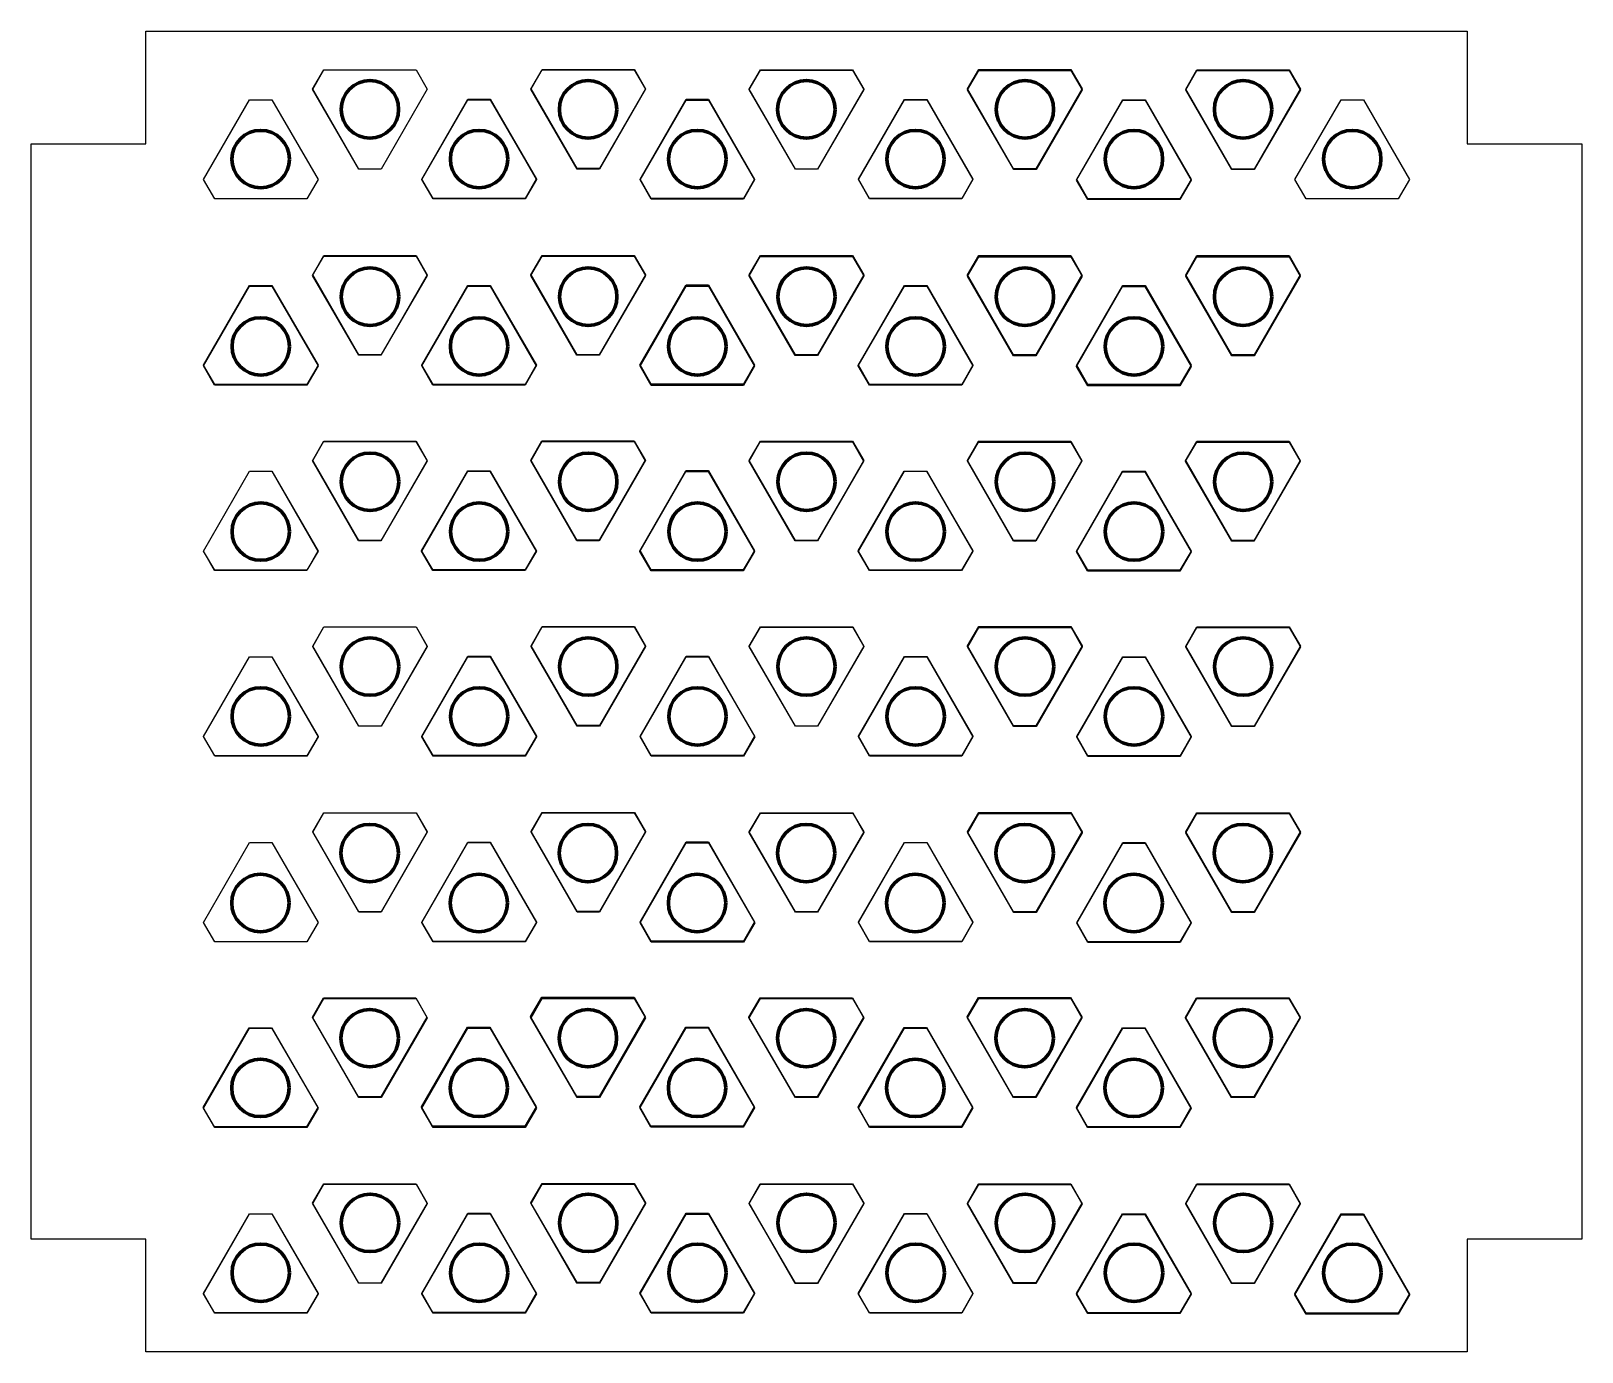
# Model space of a CAD drawing. Header units: inches. Extents: x 0 to 13.5, y 3.5 to 15.
import ezdxf

# ---------------------------------------------------------------- set-up
doc = ezdxf.new("R2010")
doc.units = ezdxf.units.IN
doc.header["$MEASUREMENT"] = 0
doc.layers.add('Layer 1', color=7, linetype='Continuous')

# ---------------------------------------------------------------- blocks, each defined once
blk = doc.blocks.new('block 2')
at = {"layer": 'Layer 1', "color": 1, "lineweight": 25, "true_color": 0xff0000}
blk.add_open_spline([(12.5, 15), (12.5, 15), (1, 15), (1, 15), (1, 15), (1, 14.017), (1, 14.017), (1, 14.017), (0, 14.017), (0, 14.017), (0, 14.017), (0, 4.483), (0, 4.483), (0, 4.483), (1, 4.483), (1, 4.483), (1, 4.483), (1, 3.5), (1, 3.5), (1, 3.5), (12.5, 3.5), (12.5, 3.5), (12.5, 3.5), (12.5, 4.483), (12.5, 4.483), (12.5, 4.483), (13.5, 4.483), (13.5, 4.483), (13.5, 4.483), (13.5, 14.017), (13.5, 14.017), (13.5, 14.017), (12.5, 14.017), (12.5, 14.017), (12.5, 14.017), (12.5, 15), (12.5, 15)], degree=3, knots=[0, 0, 0, 0, 1, 1, 1, 2, 2, 2, 3, 3, 3, 4, 4, 4, 5, 5, 5, 6, 6, 6, 7, 7, 7, 8, 8, 8, 9, 9, 9, 10, 10, 10, 11, 11, 11, 12, 12, 12, 12], dxfattribs=at)
blk = doc.blocks.new('block 3')
at = {"color": 1, "lineweight": 25, "true_color": 0xff0000}
blk.add_lwpolyline([(1.502, 13.706), (1.903, 14.402), (2.097, 14.402), (2.498, 13.706), (2.401, 13.538), (1.599, 13.538), (1.502, 13.706)], dxfattribs=at)
blk = doc.blocks.new('block 4')
at = {"color": 1, "lineweight": 25, "true_color": 0xff0000}
blk.add_lwpolyline([(9.148, 14.493), (8.747, 13.798), (8.553, 13.798), (8.151, 14.493), (8.249, 14.661), (9.051, 14.661), (9.148, 14.493)], dxfattribs=at)
blk = doc.blocks.new('block 5')
at = {"color": 1, "lineweight": 25, "true_color": 0xff0000}
blk.add_lwpolyline([(5.301, 13.711), (5.702, 14.406), (5.896, 14.406), (6.298, 13.711), (6.201, 13.543), (5.398, 13.543), (5.301, 13.711)], dxfattribs=at)
blk = doc.blocks.new('block 6')
at = {"color": 1, "lineweight": 25, "true_color": 0xff0000}
blk.add_lwpolyline([(7.248, 14.493), (6.847, 13.798), (6.653, 13.798), (6.251, 14.493), (6.349, 14.661), (7.151, 14.661), (7.248, 14.493)], dxfattribs=at)
blk = doc.blocks.new('block 7')
at = {"color": 1, "lineweight": 25, "true_color": 0xff0000}
blk.add_lwpolyline([(7.202, 13.706), (7.603, 14.402), (7.797, 14.402), (8.199, 13.706), (8.101, 13.538), (7.299, 13.538), (7.202, 13.706)], dxfattribs=at)
blk = doc.blocks.new('block 8')
at = {"color": 1, "lineweight": 25, "true_color": 0xff0000}
blk.add_lwpolyline([(5.348, 14.493), (4.947, 13.798), (4.753, 13.798), (4.351, 14.493), (4.449, 14.661), (5.251, 14.661), (5.348, 14.493)], dxfattribs=at)
blk = doc.blocks.new('block 9')
at = {"color": 1, "lineweight": 25, "true_color": 0xff0000}
blk.add_lwpolyline([(9.102, 13.706), (9.503, 14.402), (9.697, 14.402), (10.099, 13.706), (10.001, 13.538), (9.199, 13.538), (9.102, 13.706)], dxfattribs=at)
blk = doc.blocks.new('block 10')
at = {"color": 1, "lineweight": 25, "true_color": 0xff0000}
blk.add_lwpolyline([(3.448, 14.493), (3.047, 13.798), (2.853, 13.798), (2.451, 14.493), (2.549, 14.661), (3.351, 14.661), (3.448, 14.493)], dxfattribs=at)
blk = doc.blocks.new('block 11')
at = {"color": 1, "lineweight": 25, "true_color": 0xff0000}
blk.add_lwpolyline([(3.402, 13.706), (3.803, 14.402), (3.997, 14.402), (4.399, 13.706), (4.301, 13.538), (3.499, 13.538), (3.402, 13.706)], dxfattribs=at)
blk = doc.blocks.new('block 12')
at = {"color": 1, "lineweight": 25, "true_color": 0xff0000}
blk.add_lwpolyline([(11.002, 13.706), (11.403, 14.402), (11.597, 14.402), (11.999, 13.706), (11.901, 13.538), (11.099, 13.538), (11.002, 13.706)], dxfattribs=at)
blk = doc.blocks.new('block 13')
at = {"color": 1, "lineweight": 25, "true_color": 0xff0000}
blk.add_lwpolyline([(11.048, 14.493), (10.647, 13.798), (10.453, 13.798), (10.051, 14.493), (10.149, 14.661), (10.951, 14.661), (11.048, 14.493)], dxfattribs=at)
blk = doc.blocks.new('block 14')
at = {"color": 1, "lineweight": 25, "true_color": 0xff0000}
blk.add_lwpolyline([(1.502, 12.09), (1.903, 12.785), (2.097, 12.785), (2.499, 12.09), (2.401, 11.922), (1.599, 11.922), (1.502, 12.09)], dxfattribs=at)
blk = doc.blocks.new('block 15')
at = {"color": 1, "lineweight": 25, "true_color": 0xff0000}
blk.add_lwpolyline([(9.148, 12.877), (8.747, 12.181), (8.553, 12.181), (8.152, 12.877), (8.249, 13.045), (9.051, 13.045), (9.148, 12.877)], dxfattribs=at)
blk = doc.blocks.new('block 16')
at = {"color": 1, "lineweight": 25, "true_color": 0xff0000}
blk.add_lwpolyline([(5.301, 12.094), (5.702, 12.79), (5.896, 12.79), (6.298, 12.094), (6.201, 11.926), (5.398, 11.926), (5.301, 12.094)], dxfattribs=at)
blk = doc.blocks.new('block 17')
at = {"color": 1, "lineweight": 25, "true_color": 0xff0000}
blk.add_lwpolyline([(7.248, 12.877), (6.847, 12.181), (6.653, 12.181), (6.252, 12.877), (6.349, 13.045), (7.151, 13.045), (7.248, 12.877)], dxfattribs=at)
blk = doc.blocks.new('block 18')
at = {"color": 1, "lineweight": 25, "true_color": 0xff0000}
blk.add_lwpolyline([(7.202, 12.09), (7.603, 12.785), (7.797, 12.785), (8.199, 12.09), (8.101, 11.922), (7.299, 11.922), (7.202, 12.09)], dxfattribs=at)
blk = doc.blocks.new('block 19')
at = {"color": 1, "lineweight": 25, "true_color": 0xff0000}
blk.add_lwpolyline([(5.348, 12.877), (4.947, 12.181), (4.753, 12.181), (4.352, 12.877), (4.449, 13.045), (5.251, 13.045), (5.348, 12.877)], dxfattribs=at)
blk = doc.blocks.new('block 20')
at = {"color": 1, "lineweight": 25, "true_color": 0xff0000}
blk.add_lwpolyline([(9.102, 12.09), (9.503, 12.785), (9.697, 12.785), (10.099, 12.09), (10.001, 11.922), (9.199, 11.922), (9.102, 12.09)], dxfattribs=at)
blk = doc.blocks.new('block 21')
at = {"color": 1, "lineweight": 25, "true_color": 0xff0000}
blk.add_lwpolyline([(3.448, 12.877), (3.047, 12.181), (2.853, 12.181), (2.452, 12.877), (2.549, 13.045), (3.351, 13.045), (3.448, 12.877)], dxfattribs=at)
blk = doc.blocks.new('block 22')
at = {"color": 1, "lineweight": 25, "true_color": 0xff0000}
blk.add_lwpolyline([(3.402, 12.09), (3.803, 12.785), (3.997, 12.785), (4.399, 12.09), (4.301, 11.922), (3.499, 11.922), (3.402, 12.09)], dxfattribs=at)
blk = doc.blocks.new('block 23')
at = {"color": 1, "lineweight": 25, "true_color": 0xff0000}
blk.add_lwpolyline([(11.048, 12.877), (10.647, 12.181), (10.453, 12.181), (10.052, 12.877), (10.149, 13.045), (10.951, 13.045), (11.048, 12.877)], dxfattribs=at)
blk = doc.blocks.new('block 24')
at = {"color": 1, "lineweight": 25, "true_color": 0xff0000}
blk.add_lwpolyline([(1.502, 10.473), (1.903, 11.168), (2.097, 11.168), (2.499, 10.473), (2.401, 10.305), (1.599, 10.305), (1.502, 10.473)], dxfattribs=at)
blk = doc.blocks.new('block 25')
at = {"color": 1, "lineweight": 25, "true_color": 0xff0000}
blk.add_lwpolyline([(9.148, 11.26), (8.747, 10.565), (8.553, 10.565), (8.152, 11.26), (8.249, 11.428), (9.051, 11.428), (9.148, 11.26)], dxfattribs=at)
blk = doc.blocks.new('block 26')
at = {"color": 1, "lineweight": 25, "true_color": 0xff0000}
blk.add_lwpolyline([(5.301, 10.478), (5.702, 11.173), (5.896, 11.173), (6.298, 10.478), (6.201, 10.31), (5.398, 10.31), (5.301, 10.478)], dxfattribs=at)
blk = doc.blocks.new('block 27')
at = {"color": 1, "lineweight": 25, "true_color": 0xff0000}
blk.add_lwpolyline([(7.248, 11.26), (6.847, 10.565), (6.653, 10.565), (6.252, 11.26), (6.349, 11.428), (7.151, 11.428), (7.248, 11.26)], dxfattribs=at)
blk = doc.blocks.new('block 28')
at = {"color": 1, "lineweight": 25, "true_color": 0xff0000}
blk.add_lwpolyline([(7.202, 10.473), (7.603, 11.168), (7.797, 11.168), (8.199, 10.473), (8.101, 10.305), (7.299, 10.305), (7.202, 10.473)], dxfattribs=at)
blk = doc.blocks.new('block 29')
at = {"color": 1, "lineweight": 25, "true_color": 0xff0000}
blk.add_lwpolyline([(5.348, 11.26), (4.947, 10.565), (4.753, 10.565), (4.352, 11.26), (4.449, 11.428), (5.251, 11.428), (5.348, 11.26)], dxfattribs=at)
blk = doc.blocks.new('block 30')
at = {"color": 1, "lineweight": 25, "true_color": 0xff0000}
blk.add_lwpolyline([(9.102, 10.473), (9.503, 11.168), (9.697, 11.168), (10.099, 10.473), (10.001, 10.305), (9.199, 10.305), (9.102, 10.473)], dxfattribs=at)
blk = doc.blocks.new('block 31')
at = {"color": 1, "lineweight": 25, "true_color": 0xff0000}
blk.add_lwpolyline([(3.448, 11.26), (3.047, 10.565), (2.853, 10.565), (2.452, 11.26), (2.549, 11.428), (3.351, 11.428), (3.448, 11.26)], dxfattribs=at)
blk = doc.blocks.new('block 32')
at = {"color": 1, "lineweight": 25, "true_color": 0xff0000}
blk.add_lwpolyline([(3.402, 10.473), (3.803, 11.168), (3.997, 11.168), (4.399, 10.473), (4.301, 10.305), (3.499, 10.305), (3.402, 10.473)], dxfattribs=at)
blk = doc.blocks.new('block 33')
at = {"color": 1, "lineweight": 25, "true_color": 0xff0000}
blk.add_lwpolyline([(11.048, 11.26), (10.647, 10.565), (10.453, 10.565), (10.052, 11.26), (10.149, 11.428), (10.951, 11.428), (11.048, 11.26)], dxfattribs=at)
blk = doc.blocks.new('block 34')
at = {"color": 1, "lineweight": 25, "true_color": 0xff0000}
blk.add_lwpolyline([(1.502, 8.857), (1.903, 9.552), (2.097, 9.552), (2.499, 8.856), (2.401, 8.688), (1.599, 8.688), (1.502, 8.857)], dxfattribs=at)
blk = doc.blocks.new('block 35')
at = {"color": 1, "lineweight": 25, "true_color": 0xff0000}
blk.add_lwpolyline([(9.148, 9.643), (8.747, 8.948), (8.553, 8.948), (8.152, 9.643), (8.249, 9.812), (9.051, 9.812), (9.148, 9.643)], dxfattribs=at)
blk = doc.blocks.new('block 36')
at = {"color": 1, "lineweight": 25, "true_color": 0xff0000}
blk.add_lwpolyline([(5.301, 8.861), (5.702, 9.557), (5.896, 9.557), (6.298, 8.861), (6.201, 8.693), (5.398, 8.693), (5.301, 8.861)], dxfattribs=at)
blk = doc.blocks.new('block 37')
at = {"color": 1, "lineweight": 25, "true_color": 0xff0000}
blk.add_lwpolyline([(7.248, 9.643), (6.847, 8.948), (6.653, 8.948), (6.252, 9.643), (6.349, 9.812), (7.151, 9.812), (7.248, 9.643)], dxfattribs=at)
blk = doc.blocks.new('block 38')
at = {"color": 1, "lineweight": 25, "true_color": 0xff0000}
blk.add_lwpolyline([(7.202, 8.856), (7.603, 9.552), (7.797, 9.552), (8.199, 8.856), (8.101, 8.688), (7.299, 8.688), (7.202, 8.856)], dxfattribs=at)
blk = doc.blocks.new('block 39')
at = {"color": 1, "lineweight": 25, "true_color": 0xff0000}
blk.add_lwpolyline([(5.348, 9.643), (4.947, 8.948), (4.753, 8.948), (4.352, 9.643), (4.449, 9.812), (5.251, 9.812), (5.348, 9.643)], dxfattribs=at)
blk = doc.blocks.new('block 40')
at = {"color": 1, "lineweight": 25, "true_color": 0xff0000}
blk.add_lwpolyline([(9.102, 8.856), (9.503, 9.552), (9.697, 9.552), (10.099, 8.856), (10.001, 8.688), (9.199, 8.688), (9.102, 8.856)], dxfattribs=at)
blk = doc.blocks.new('block 41')
at = {"color": 1, "lineweight": 25, "true_color": 0xff0000}
blk.add_lwpolyline([(3.448, 9.643), (3.047, 8.948), (2.853, 8.948), (2.452, 9.643), (2.549, 9.812), (3.351, 9.812), (3.448, 9.643)], dxfattribs=at)
blk = doc.blocks.new('block 42')
at = {"color": 1, "lineweight": 25, "true_color": 0xff0000}
blk.add_lwpolyline([(3.402, 8.856), (3.803, 9.552), (3.997, 9.552), (4.399, 8.856), (4.301, 8.688), (3.499, 8.688), (3.402, 8.856)], dxfattribs=at)
blk = doc.blocks.new('block 43')
at = {"color": 1, "lineweight": 25, "true_color": 0xff0000}
blk.add_lwpolyline([(11.048, 9.643), (10.647, 8.948), (10.453, 8.948), (10.052, 9.643), (10.149, 9.812), (10.951, 9.812), (11.048, 9.643)], dxfattribs=at)
blk = doc.blocks.new('block 44')
at = {"color": 1, "lineweight": 25, "true_color": 0xff0000}
blk.add_lwpolyline([(1.502, 4.007), (1.903, 4.702), (2.097, 4.702), (2.499, 4.007), (2.401, 3.839), (1.599, 3.839), (1.502, 4.007)], dxfattribs=at)
blk = doc.blocks.new('block 45')
at = {"color": 1, "lineweight": 25, "true_color": 0xff0000}
blk.add_lwpolyline([(9.148, 4.794), (8.747, 4.098), (8.553, 4.098), (8.152, 4.794), (8.249, 4.962), (9.051, 4.962), (9.148, 4.794)], dxfattribs=at)
blk = doc.blocks.new('block 46')
at = {"color": 1, "lineweight": 25, "true_color": 0xff0000}
blk.add_lwpolyline([(5.301, 4.011), (5.702, 4.707), (5.896, 4.707), (6.298, 4.011), (6.201, 3.843), (5.398, 3.843), (5.301, 4.011)], dxfattribs=at)
blk = doc.blocks.new('block 47')
at = {"color": 1, "lineweight": 25, "true_color": 0xff0000}
blk.add_lwpolyline([(7.248, 4.794), (6.847, 4.098), (6.653, 4.098), (6.252, 4.794), (6.349, 4.962), (7.151, 4.962), (7.248, 4.794)], dxfattribs=at)
blk = doc.blocks.new('block 48')
at = {"color": 1, "lineweight": 25, "true_color": 0xff0000}
blk.add_lwpolyline([(7.202, 4.007), (7.603, 4.702), (7.797, 4.702), (8.199, 4.007), (8.101, 3.839), (7.299, 3.839), (7.202, 4.007)], dxfattribs=at)
blk = doc.blocks.new('block 49')
at = {"color": 1, "lineweight": 25, "true_color": 0xff0000}
blk.add_lwpolyline([(5.348, 4.794), (4.947, 4.098), (4.753, 4.098), (4.352, 4.794), (4.449, 4.962), (5.251, 4.962), (5.348, 4.794)], dxfattribs=at)
blk = doc.blocks.new('block 50')
at = {"color": 1, "lineweight": 25, "true_color": 0xff0000}
blk.add_lwpolyline([(9.102, 4.007), (9.503, 4.702), (9.697, 4.702), (10.099, 4.007), (10.001, 3.839), (9.199, 3.839), (9.102, 4.007)], dxfattribs=at)
blk = doc.blocks.new('block 51')
at = {"color": 1, "lineweight": 25, "true_color": 0xff0000}
blk.add_lwpolyline([(3.448, 4.794), (3.047, 4.098), (2.853, 4.098), (2.452, 4.794), (2.549, 4.962), (3.351, 4.962), (3.448, 4.794)], dxfattribs=at)
blk = doc.blocks.new('block 52')
at = {"color": 1, "lineweight": 25, "true_color": 0xff0000}
blk.add_lwpolyline([(3.402, 4.007), (3.803, 4.702), (3.997, 4.702), (4.399, 4.007), (4.301, 3.839), (3.499, 3.839), (3.402, 4.007)], dxfattribs=at)
blk = doc.blocks.new('block 53')
at = {"color": 1, "lineweight": 25, "true_color": 0xff0000}
blk.add_lwpolyline([(11.002, 4.007), (11.403, 4.702), (11.597, 4.702), (11.999, 4.007), (11.901, 3.839), (11.099, 3.839), (11.002, 4.007)], dxfattribs=at)
blk = doc.blocks.new('block 54')
at = {"color": 1, "lineweight": 25, "true_color": 0xff0000}
blk.add_lwpolyline([(11.048, 4.794), (10.647, 4.098), (10.453, 4.098), (10.052, 4.794), (10.149, 4.962), (10.951, 4.962), (11.048, 4.794)], dxfattribs=at)
blk = doc.blocks.new('block 55')
at = {"color": 1, "lineweight": 25, "true_color": 0xff0000}
blk.add_lwpolyline([(1.502, 5.623), (1.903, 6.319), (2.097, 6.319), (2.499, 5.623), (2.401, 5.455), (1.599, 5.455), (1.502, 5.623)], dxfattribs=at)
blk = doc.blocks.new('block 56')
at = {"color": 1, "lineweight": 25, "true_color": 0xff0000}
blk.add_lwpolyline([(9.148, 6.41), (8.747, 5.715), (8.553, 5.715), (8.152, 6.41), (8.249, 6.578), (9.051, 6.578), (9.148, 6.41)], dxfattribs=at)
blk = doc.blocks.new('block 57')
at = {"color": 1, "lineweight": 25, "true_color": 0xff0000}
blk.add_lwpolyline([(5.301, 5.628), (5.702, 6.323), (5.896, 6.323), (6.298, 5.628), (6.201, 5.46), (5.398, 5.46), (5.301, 5.628)], dxfattribs=at)
blk = doc.blocks.new('block 58')
at = {"color": 1, "lineweight": 25, "true_color": 0xff0000}
blk.add_lwpolyline([(7.248, 6.41), (6.847, 5.715), (6.653, 5.715), (6.252, 6.41), (6.349, 6.578), (7.151, 6.578), (7.248, 6.41)], dxfattribs=at)
blk = doc.blocks.new('block 59')
at = {"color": 1, "lineweight": 25, "true_color": 0xff0000}
blk.add_lwpolyline([(7.202, 5.623), (7.603, 6.319), (7.797, 6.319), (8.199, 5.623), (8.101, 5.455), (7.299, 5.455), (7.202, 5.623)], dxfattribs=at)
blk = doc.blocks.new('block 60')
at = {"color": 1, "lineweight": 25, "true_color": 0xff0000}
blk.add_lwpolyline([(5.348, 6.41), (4.947, 5.715), (4.753, 5.715), (4.352, 6.41), (4.449, 6.578), (5.251, 6.578), (5.348, 6.41)], dxfattribs=at)
blk = doc.blocks.new('block 61')
at = {"color": 1, "lineweight": 25, "true_color": 0xff0000}
blk.add_lwpolyline([(9.102, 5.623), (9.503, 6.319), (9.697, 6.319), (10.099, 5.623), (10.001, 5.455), (9.199, 5.455), (9.102, 5.623)], dxfattribs=at)
blk = doc.blocks.new('block 62')
at = {"color": 1, "lineweight": 25, "true_color": 0xff0000}
blk.add_lwpolyline([(3.448, 6.41), (3.047, 5.715), (2.853, 5.715), (2.452, 6.41), (2.549, 6.578), (3.351, 6.578), (3.448, 6.41)], dxfattribs=at)
blk = doc.blocks.new('block 63')
at = {"color": 1, "lineweight": 25, "true_color": 0xff0000}
blk.add_lwpolyline([(3.402, 5.623), (3.803, 6.319), (3.997, 6.319), (4.399, 5.623), (4.301, 5.455), (3.499, 5.455), (3.402, 5.623)], dxfattribs=at)
blk = doc.blocks.new('block 64')
at = {"color": 1, "lineweight": 25, "true_color": 0xff0000}
blk.add_lwpolyline([(11.048, 6.41), (10.647, 5.715), (10.453, 5.715), (10.052, 6.41), (10.149, 6.578), (10.951, 6.578), (11.048, 6.41)], dxfattribs=at)
blk = doc.blocks.new('block 65')
at = {"color": 1, "lineweight": 25, "true_color": 0xff0000}
blk.add_lwpolyline([(1.502, 7.24), (1.903, 7.935), (2.097, 7.935), (2.499, 7.24), (2.401, 7.072), (1.599, 7.072), (1.502, 7.24)], dxfattribs=at)
blk = doc.blocks.new('block 66')
at = {"color": 1, "lineweight": 25, "true_color": 0xff0000}
blk.add_lwpolyline([(9.148, 8.027), (8.747, 7.332), (8.553, 7.332), (8.152, 8.027), (8.249, 8.195), (9.051, 8.195), (9.148, 8.027)], dxfattribs=at)
blk = doc.blocks.new('block 67')
at = {"color": 1, "lineweight": 25, "true_color": 0xff0000}
blk.add_lwpolyline([(5.301, 7.245), (5.702, 7.94), (5.896, 7.94), (6.298, 7.245), (6.201, 7.076), (5.398, 7.077), (5.301, 7.245)], dxfattribs=at)
blk = doc.blocks.new('block 68')
at = {"color": 1, "lineweight": 25, "true_color": 0xff0000}
blk.add_lwpolyline([(7.248, 8.027), (6.847, 7.332), (6.653, 7.332), (6.252, 8.027), (6.349, 8.195), (7.151, 8.195), (7.248, 8.027)], dxfattribs=at)
blk = doc.blocks.new('block 69')
at = {"color": 1, "lineweight": 25, "true_color": 0xff0000}
blk.add_lwpolyline([(7.202, 7.24), (7.603, 7.935), (7.797, 7.935), (8.199, 7.24), (8.101, 7.072), (7.299, 7.072), (7.202, 7.24)], dxfattribs=at)
blk = doc.blocks.new('block 70')
at = {"color": 1, "lineweight": 25, "true_color": 0xff0000}
blk.add_lwpolyline([(5.348, 8.027), (4.947, 7.332), (4.753, 7.332), (4.352, 8.027), (4.449, 8.195), (5.251, 8.195), (5.348, 8.027)], dxfattribs=at)
blk = doc.blocks.new('block 71')
at = {"color": 1, "lineweight": 25, "true_color": 0xff0000}
blk.add_lwpolyline([(9.102, 7.24), (9.503, 7.935), (9.697, 7.935), (10.099, 7.24), (10.001, 7.072), (9.199, 7.072), (9.102, 7.24)], dxfattribs=at)
blk = doc.blocks.new('block 72')
at = {"color": 1, "lineweight": 25, "true_color": 0xff0000}
blk.add_lwpolyline([(3.448, 8.027), (3.047, 7.332), (2.853, 7.332), (2.452, 8.027), (2.549, 8.195), (3.351, 8.195), (3.448, 8.027)], dxfattribs=at)
blk = doc.blocks.new('block 73')
at = {"color": 1, "lineweight": 25, "true_color": 0xff0000}
blk.add_lwpolyline([(3.402, 7.24), (3.803, 7.935), (3.997, 7.935), (4.399, 7.24), (4.301, 7.072), (3.499, 7.072), (3.402, 7.24)], dxfattribs=at)
blk = doc.blocks.new('block 74')
at = {"color": 1, "lineweight": 25, "true_color": 0xff0000}
blk.add_lwpolyline([(11.048, 8.027), (10.647, 7.332), (10.453, 7.332), (10.052, 8.027), (10.149, 8.195), (10.951, 8.195), (11.048, 8.027)], dxfattribs=at)
blk = doc.blocks.new('block 75')
at = {"color": 1, "lineweight": 25, "true_color": 0xff0000}
blk.add_lwpolyline([(2.401, 13.538), (1.599, 13.538), (1.502, 13.706), (1.903, 14.402), (2.097, 14.402), (2.498, 13.706), (2.401, 13.538)], dxfattribs=at)
blk = doc.blocks.new('block 76')
at = {"color": 1, "lineweight": 25, "true_color": 0xff0000}
blk.add_lwpolyline([(2.097, 14.402), (2.498, 13.706), (2.401, 13.538), (1.599, 13.538), (1.502, 13.706), (1.903, 14.402), (2.097, 14.402)], dxfattribs=at)
blk = doc.blocks.new('block 77')
at = {"color": 1, "lineweight": 25, "true_color": 0xff0000}
blk.add_lwpolyline([(3.402, 13.711), (3.803, 14.406), (3.997, 14.406), (4.399, 13.711), (4.301, 13.543), (3.499, 13.543), (3.402, 13.711)], dxfattribs=at)
blk = doc.blocks.new('block 78')
at = {"color": 1, "lineweight": 25, "true_color": 0xff0000}
blk.add_lwpolyline([(4.301, 13.543), (3.499, 13.543), (3.402, 13.711), (3.803, 14.406), (3.997, 14.406), (4.398, 13.711), (4.301, 13.543)], dxfattribs=at)
blk = doc.blocks.new('block 79')
at = {"color": 1, "lineweight": 25, "true_color": 0xff0000}
blk.add_lwpolyline([(3.997, 14.406), (4.399, 13.711), (4.301, 13.543), (3.499, 13.543), (3.402, 13.711), (3.803, 14.406), (3.997, 14.406)], dxfattribs=at)
blk = doc.blocks.new('block 80')
at = {"color": 1, "lineweight": 25, "true_color": 0xff0000}
blk.add_lwpolyline([(5.302, 13.704), (5.703, 14.399), (5.897, 14.399), (6.298, 13.704), (6.201, 13.536), (5.399, 13.536), (5.302, 13.704)], dxfattribs=at)
blk = doc.blocks.new('block 81')
at = {"color": 1, "lineweight": 25, "true_color": 0xff0000}
blk.add_lwpolyline([(6.201, 13.536), (5.399, 13.536), (5.302, 13.704), (5.703, 14.399), (5.897, 14.399), (6.298, 13.704), (6.201, 13.536)], dxfattribs=at)
blk = doc.blocks.new('block 82')
at = {"color": 1, "lineweight": 25, "true_color": 0xff0000}
blk.add_lwpolyline([(5.897, 14.399), (6.298, 13.704), (6.201, 13.536), (5.399, 13.536), (5.302, 13.704), (5.703, 14.399), (5.897, 14.399)], dxfattribs=at)
blk = doc.blocks.new('block 83')
at = {"color": 1, "lineweight": 25, "true_color": 0xff0000}
blk.add_lwpolyline([(7.202, 13.709), (7.603, 14.404), (7.797, 14.404), (8.198, 13.709), (8.101, 13.541), (7.299, 13.541), (7.202, 13.709)], dxfattribs=at)
blk = doc.blocks.new('block 84')
at = {"color": 1, "lineweight": 25, "true_color": 0xff0000}
blk.add_lwpolyline([(8.101, 13.541), (7.299, 13.541), (7.202, 13.709), (7.603, 14.404), (7.797, 14.404), (8.198, 13.709), (8.101, 13.541)], dxfattribs=at)
blk = doc.blocks.new('block 85')
at = {"color": 1, "lineweight": 25, "true_color": 0xff0000}
blk.add_lwpolyline([(7.797, 14.404), (8.198, 13.709), (8.101, 13.541), (7.299, 13.541), (7.202, 13.709), (7.603, 14.404), (7.797, 14.404)], dxfattribs=at)
blk = doc.blocks.new('block 86')
at = {"color": 1, "lineweight": 25, "true_color": 0xff0000}
blk.add_lwpolyline([(9.101, 13.702), (9.503, 14.397), (9.697, 14.397), (10.098, 13.702), (10.001, 13.534), (9.199, 13.534), (9.101, 13.702)], dxfattribs=at)
blk = doc.blocks.new('block 87')
at = {"color": 1, "lineweight": 25, "true_color": 0xff0000}
blk.add_lwpolyline([(10.001, 13.534), (9.199, 13.534), (9.101, 13.702), (9.503, 14.397), (9.697, 14.397), (10.098, 13.702), (10.001, 13.534)], dxfattribs=at)
blk = doc.blocks.new('block 88')
at = {"color": 1, "lineweight": 25, "true_color": 0xff0000}
blk.add_lwpolyline([(9.697, 14.397), (10.098, 13.702), (10.001, 13.534), (9.199, 13.534), (9.101, 13.702), (9.503, 14.397), (9.697, 14.397)], dxfattribs=at)
blk = doc.blocks.new('block 89')
at = {"color": 1, "lineweight": 25, "true_color": 0xff0000}
blk.add_lwpolyline([(11.002, 13.706), (11.403, 14.402), (11.597, 14.402), (11.998, 13.706), (11.901, 13.538), (11.099, 13.538), (11.002, 13.706)], dxfattribs=at)
blk = doc.blocks.new('block 90')
at = {"color": 1, "lineweight": 25, "true_color": 0xff0000}
blk.add_lwpolyline([(11.901, 13.538), (11.099, 13.538), (11.002, 13.706), (11.403, 14.402), (11.597, 14.402), (11.998, 13.706), (11.901, 13.538)], dxfattribs=at)
blk = doc.blocks.new('block 91')
at = {"color": 1, "lineweight": 25, "true_color": 0xff0000}
blk.add_lwpolyline([(11.597, 14.402), (11.998, 13.706), (11.901, 13.538), (11.099, 13.538), (11.002, 13.706), (11.403, 14.402), (11.597, 14.402)], dxfattribs=at)
blk = doc.blocks.new('block 92')
at = {"color": 1, "lineweight": 25, "true_color": 0xff0000}
blk.add_lwpolyline([(9.149, 14.489), (8.748, 13.793), (8.554, 13.793), (8.152, 14.489), (8.25, 14.657), (9.052, 14.657), (9.149, 14.489)], dxfattribs=at)
blk = doc.blocks.new('block 93')
at = {"color": 1, "lineweight": 25, "true_color": 0xff0000}
blk.add_lwpolyline([(7.249, 14.493), (6.847, 13.798), (6.653, 13.798), (6.252, 14.493), (6.349, 14.661), (7.151, 14.661), (7.249, 14.493)], dxfattribs=at)
blk = doc.blocks.new('block 94')
at = {"color": 1, "lineweight": 25, "true_color": 0xff0000}
blk.add_lwpolyline([(11.049, 14.493), (10.647, 13.798), (10.453, 13.798), (10.052, 14.493), (10.149, 14.661), (10.951, 14.661), (11.049, 14.493)], dxfattribs=at)
blk = doc.blocks.new('block 95')
at = {"color": 1, "lineweight": 25, "true_color": 0xff0000}
blk.add_lwpolyline([(11.049, 14.489), (10.647, 13.793), (10.453, 13.793), (10.052, 14.489), (10.149, 14.657), (10.951, 14.657), (11.049, 14.489)], dxfattribs=at)
blk = doc.blocks.new('block 96')
at = {"color": 1, "lineweight": 25, "true_color": 0xff0000}
blk.add_lwpolyline([(10.149, 14.657), (10.951, 14.657), (11.048, 14.489), (10.647, 13.793), (10.453, 13.793), (10.052, 14.489), (10.149, 14.657)], dxfattribs=at)
blk = doc.blocks.new('block 97')
at = {"color": 1, "lineweight": 25, "true_color": 0xff0000}
blk.add_lwpolyline([(10.453, 13.793), (10.052, 14.489), (10.149, 14.657), (10.951, 14.657), (11.048, 14.489), (10.647, 13.793), (10.453, 13.793)], dxfattribs=at)
blk = doc.blocks.new('block 98')
at = {"color": 1, "lineweight": 25, "true_color": 0xff0000}
blk.add_lwpolyline([(9.149, 14.496), (8.747, 13.8), (8.553, 13.8), (8.152, 14.496), (8.249, 14.664), (9.052, 14.664), (9.149, 14.496)], dxfattribs=at)
blk = doc.blocks.new('block 99')
at = {"color": 1, "lineweight": 25, "true_color": 0xff0000}
blk.add_lwpolyline([(8.249, 14.664), (9.051, 14.664), (9.149, 14.496), (8.747, 13.8), (8.553, 13.8), (8.152, 14.496), (8.249, 14.664)], dxfattribs=at)
blk = doc.blocks.new('block 100')
at = {"color": 1, "lineweight": 25, "true_color": 0xff0000}
blk.add_lwpolyline([(8.553, 13.8), (8.152, 14.496), (8.249, 14.664), (9.051, 14.664), (9.149, 14.496), (8.747, 13.8), (8.553, 13.8)], dxfattribs=at)
blk = doc.blocks.new('block 101')
at = {"color": 1, "lineweight": 25, "true_color": 0xff0000}
blk.add_lwpolyline([(7.249, 14.491), (6.847, 13.796), (6.653, 13.796), (6.252, 14.491), (6.349, 14.659), (7.151, 14.659), (7.249, 14.491)], dxfattribs=at)
blk = doc.blocks.new('block 102')
at = {"color": 1, "lineweight": 25, "true_color": 0xff0000}
blk.add_lwpolyline([(6.349, 14.659), (7.151, 14.659), (7.248, 14.491), (6.847, 13.796), (6.653, 13.796), (6.252, 14.491), (6.349, 14.659)], dxfattribs=at)
blk = doc.blocks.new('block 103')
at = {"color": 1, "lineweight": 25, "true_color": 0xff0000}
blk.add_lwpolyline([(6.653, 13.796), (6.252, 14.491), (6.349, 14.659), (7.151, 14.659), (7.249, 14.491), (6.847, 13.796), (6.653, 13.796)], dxfattribs=at)
blk = doc.blocks.new('block 104')
at = {"color": 1, "lineweight": 25, "true_color": 0xff0000}
blk.add_lwpolyline([(5.349, 14.498), (4.947, 13.803), (4.753, 13.803), (4.352, 14.498), (4.449, 14.666), (5.252, 14.666), (5.349, 14.498)], dxfattribs=at)
blk = doc.blocks.new('block 105')
at = {"color": 1, "lineweight": 25, "true_color": 0xff0000}
blk.add_lwpolyline([(4.449, 14.666), (5.252, 14.666), (5.349, 14.498), (4.947, 13.803), (4.753, 13.803), (4.352, 14.498), (4.449, 14.666)], dxfattribs=at)
blk = doc.blocks.new('block 106')
at = {"color": 1, "lineweight": 25, "true_color": 0xff0000}
blk.add_lwpolyline([(4.753, 13.803), (4.352, 14.498), (4.449, 14.666), (5.252, 14.666), (5.349, 14.498), (4.947, 13.803), (4.753, 13.803)], dxfattribs=at)
blk = doc.blocks.new('block 107')
at = {"color": 1, "lineweight": 25, "true_color": 0xff0000}
blk.add_lwpolyline([(3.449, 14.493), (3.047, 13.798), (2.853, 13.798), (2.452, 14.493), (2.549, 14.661), (3.352, 14.661), (3.449, 14.493)], dxfattribs=at)
blk = doc.blocks.new('block 108')
at = {"color": 1, "lineweight": 25, "true_color": 0xff0000}
blk.add_lwpolyline([(2.549, 14.661), (3.351, 14.661), (3.449, 14.493), (3.047, 13.798), (2.853, 13.798), (2.452, 14.493), (2.549, 14.661)], dxfattribs=at)
blk = doc.blocks.new('block 109')
at = {"color": 1, "lineweight": 25, "true_color": 0xff0000}
blk.add_lwpolyline([(2.853, 13.798), (2.452, 14.493), (2.549, 14.661), (3.351, 14.661), (3.449, 14.493), (3.047, 13.798), (2.853, 13.798)], dxfattribs=at)
blk = doc.blocks.new('block 110')
at = {"color": 1, "lineweight": 25, "true_color": 0xff0000}
blk.add_lwpolyline([(1.501, 12.085), (1.902, 12.78), (2.096, 12.78), (2.498, 12.085), (2.401, 11.917), (1.598, 11.917), (1.501, 12.085)], dxfattribs=at)
blk = doc.blocks.new('block 111')
at = {"color": 1, "lineweight": 25, "true_color": 0xff0000}
blk.add_lwpolyline([(9.148, 12.872), (8.746, 12.177), (8.552, 12.177), (8.151, 12.872), (8.248, 13.04), (9.051, 13.04), (9.148, 12.872)], dxfattribs=at)
blk = doc.blocks.new('block 112')
at = {"color": 1, "lineweight": 25, "true_color": 0xff0000}
blk.add_lwpolyline([(5.3, 12.09), (5.701, 12.785), (5.895, 12.785), (6.297, 12.09), (6.2, 11.922), (5.397, 11.922), (5.3, 12.09)], dxfattribs=at)
blk = doc.blocks.new('block 113')
at = {"color": 1, "lineweight": 25, "true_color": 0xff0000}
blk.add_lwpolyline([(7.248, 12.872), (6.846, 12.177), (6.652, 12.177), (6.251, 12.872), (6.348, 13.04), (7.151, 13.04), (7.248, 12.872)], dxfattribs=at)
blk = doc.blocks.new('block 114')
at = {"color": 1, "lineweight": 25, "true_color": 0xff0000}
blk.add_lwpolyline([(7.201, 12.085), (7.602, 12.78), (7.796, 12.78), (8.198, 12.085), (8.101, 11.917), (7.298, 11.917), (7.201, 12.085)], dxfattribs=at)
blk = doc.blocks.new('block 115')
at = {"color": 1, "lineweight": 25, "true_color": 0xff0000}
blk.add_lwpolyline([(5.348, 12.872), (4.946, 12.177), (4.752, 12.177), (4.351, 12.872), (4.448, 13.04), (5.251, 13.04), (5.348, 12.872)], dxfattribs=at)
blk = doc.blocks.new('block 116')
at = {"color": 1, "lineweight": 25, "true_color": 0xff0000}
blk.add_lwpolyline([(9.101, 12.085), (9.502, 12.78), (9.696, 12.78), (10.098, 12.085), (10.001, 11.917), (9.198, 11.917), (9.101, 12.085)], dxfattribs=at)
blk = doc.blocks.new('block 117')
at = {"color": 1, "lineweight": 25, "true_color": 0xff0000}
blk.add_lwpolyline([(3.448, 12.872), (3.046, 12.177), (2.852, 12.177), (2.451, 12.872), (2.548, 13.04), (3.351, 13.04), (3.448, 12.872)], dxfattribs=at)
blk = doc.blocks.new('block 118')
at = {"color": 1, "lineweight": 25, "true_color": 0xff0000}
blk.add_lwpolyline([(3.401, 12.085), (3.802, 12.78), (3.996, 12.78), (4.398, 12.085), (4.301, 11.917), (3.498, 11.917), (3.401, 12.085)], dxfattribs=at)
blk = doc.blocks.new('block 119')
at = {"color": 1, "lineweight": 25, "true_color": 0xff0000}
blk.add_lwpolyline([(11.048, 12.872), (10.646, 12.177), (10.452, 12.177), (10.051, 12.872), (10.148, 13.04), (10.951, 13.04), (11.048, 12.872)], dxfattribs=at)
blk = doc.blocks.new('block 120')
at = {"color": 1, "lineweight": 25, "true_color": 0xff0000}
blk.add_lwpolyline([(2.401, 11.917), (1.598, 11.917), (1.501, 12.085), (1.902, 12.78), (2.096, 12.78), (2.498, 12.085), (2.401, 11.917)], dxfattribs=at)
blk = doc.blocks.new('block 121')
at = {"color": 1, "lineweight": 25, "true_color": 0xff0000}
blk.add_lwpolyline([(2.096, 12.78), (2.498, 12.085), (2.401, 11.917), (1.598, 11.917), (1.501, 12.085), (1.902, 12.78), (2.096, 12.78)], dxfattribs=at)
blk = doc.blocks.new('block 122')
at = {"color": 1, "lineweight": 25, "true_color": 0xff0000}
blk.add_lwpolyline([(3.401, 12.09), (3.802, 12.785), (3.996, 12.785), (4.398, 12.09), (4.301, 11.922), (3.498, 11.922), (3.401, 12.09)], dxfattribs=at)
blk = doc.blocks.new('block 123')
at = {"color": 1, "lineweight": 25, "true_color": 0xff0000}
blk.add_lwpolyline([(4.301, 11.922), (3.498, 11.922), (3.401, 12.09), (3.802, 12.785), (3.996, 12.785), (4.398, 12.09), (4.301, 11.922)], dxfattribs=at)
blk = doc.blocks.new('block 124')
at = {"color": 1, "lineweight": 25, "true_color": 0xff0000}
blk.add_lwpolyline([(3.996, 12.785), (4.398, 12.09), (4.301, 11.922), (3.498, 11.922), (3.401, 12.09), (3.802, 12.785), (3.996, 12.785)], dxfattribs=at)
blk = doc.blocks.new('block 125')
at = {"color": 1, "lineweight": 25, "true_color": 0xff0000}
blk.add_lwpolyline([(5.301, 12.083), (5.702, 12.778), (5.896, 12.778), (6.298, 12.083), (6.201, 11.915), (5.398, 11.915), (5.301, 12.083)], dxfattribs=at)
blk = doc.blocks.new('block 126')
at = {"color": 1, "lineweight": 25, "true_color": 0xff0000}
blk.add_lwpolyline([(6.201, 11.915), (5.398, 11.915), (5.301, 12.083), (5.702, 12.778), (5.896, 12.778), (6.298, 12.083), (6.201, 11.915)], dxfattribs=at)
blk = doc.blocks.new('block 127')
at = {"color": 1, "lineweight": 25, "true_color": 0xff0000}
blk.add_lwpolyline([(5.896, 12.778), (6.298, 12.083), (6.201, 11.915), (5.398, 11.915), (5.301, 12.083), (5.702, 12.778), (5.896, 12.778)], dxfattribs=at)
blk = doc.blocks.new('block 128')
at = {"color": 1, "lineweight": 25, "true_color": 0xff0000}
blk.add_lwpolyline([(7.201, 12.087), (7.602, 12.783), (7.796, 12.783), (8.198, 12.087), (8.101, 11.919), (7.298, 11.919), (7.201, 12.087)], dxfattribs=at)
blk = doc.blocks.new('block 129')
at = {"color": 1, "lineweight": 25, "true_color": 0xff0000}
blk.add_lwpolyline([(8.101, 11.919), (7.298, 11.919), (7.201, 12.087), (7.602, 12.783), (7.796, 12.783), (8.198, 12.087), (8.101, 11.919)], dxfattribs=at)
blk = doc.blocks.new('block 130')
at = {"color": 1, "lineweight": 25, "true_color": 0xff0000}
blk.add_lwpolyline([(7.796, 12.783), (8.198, 12.087), (8.101, 11.919), (7.298, 11.919), (7.201, 12.087), (7.602, 12.783), (7.796, 12.783)], dxfattribs=at)
blk = doc.blocks.new('block 131')
at = {"color": 1, "lineweight": 25, "true_color": 0xff0000}
blk.add_lwpolyline([(9.101, 12.08), (9.502, 12.776), (9.696, 12.776), (10.098, 12.08), (10.001, 11.912), (9.198, 11.912), (9.101, 12.08)], dxfattribs=at)
blk = doc.blocks.new('block 132')
at = {"color": 1, "lineweight": 25, "true_color": 0xff0000}
blk.add_lwpolyline([(10, 11.912), (9.198, 11.912), (9.101, 12.08), (9.502, 12.776), (9.696, 12.776), (10.098, 12.08), (10, 11.912)], dxfattribs=at)
blk = doc.blocks.new('block 133')
at = {"color": 1, "lineweight": 25, "true_color": 0xff0000}
blk.add_lwpolyline([(9.696, 12.776), (10.098, 12.08), (10.001, 11.912), (9.198, 11.912), (9.101, 12.08), (9.502, 12.776), (9.696, 12.776)], dxfattribs=at)
blk = doc.blocks.new('block 134')
at = {"color": 1, "lineweight": 25, "true_color": 0xff0000}
blk.add_lwpolyline([(9.149, 12.867), (8.747, 12.172), (8.553, 12.172), (8.152, 12.867), (8.249, 13.035), (9.052, 13.035), (9.149, 12.867)], dxfattribs=at)
blk = doc.blocks.new('block 135')
at = {"color": 1, "lineweight": 25, "true_color": 0xff0000}
blk.add_lwpolyline([(7.248, 12.872), (6.846, 12.177), (6.652, 12.177), (6.251, 12.872), (6.348, 13.04), (7.151, 13.04), (7.248, 12.872)], dxfattribs=at)
blk = doc.blocks.new('block 136')
at = {"color": 1, "lineweight": 25, "true_color": 0xff0000}
blk.add_lwpolyline([(11.048, 12.872), (10.646, 12.177), (10.452, 12.177), (10.051, 12.872), (10.148, 13.04), (10.951, 13.04), (11.048, 12.872)], dxfattribs=at)
blk = doc.blocks.new('block 137')
at = {"color": 1, "lineweight": 25, "true_color": 0xff0000}
blk.add_lwpolyline([(11.048, 12.867), (10.646, 12.172), (10.452, 12.172), (10.051, 12.867), (10.148, 13.035), (10.951, 13.035), (11.048, 12.867)], dxfattribs=at)
blk = doc.blocks.new('block 138')
at = {"color": 1, "lineweight": 25, "true_color": 0xff0000}
blk.add_lwpolyline([(10.148, 13.035), (10.951, 13.035), (11.048, 12.867), (10.646, 12.172), (10.452, 12.172), (10.051, 12.867), (10.148, 13.035)], dxfattribs=at)
blk = doc.blocks.new('block 139')
at = {"color": 1, "lineweight": 25, "true_color": 0xff0000}
blk.add_lwpolyline([(10.452, 12.172), (10.051, 12.867), (10.148, 13.035), (10.951, 13.035), (11.048, 12.867), (10.646, 12.172), (10.452, 12.172)], dxfattribs=at)
blk = doc.blocks.new('block 140')
at = {"color": 1, "lineweight": 25, "true_color": 0xff0000}
blk.add_lwpolyline([(9.148, 12.874), (8.746, 12.179), (8.552, 12.179), (8.151, 12.874), (8.248, 13.042), (9.051, 13.042), (9.148, 12.874)], dxfattribs=at)
blk = doc.blocks.new('block 141')
at = {"color": 1, "lineweight": 25, "true_color": 0xff0000}
blk.add_lwpolyline([(8.248, 13.042), (9.051, 13.042), (9.148, 12.874), (8.746, 12.179), (8.552, 12.179), (8.151, 12.874), (8.248, 13.042)], dxfattribs=at)
blk = doc.blocks.new('block 142')
at = {"color": 1, "lineweight": 25, "true_color": 0xff0000}
blk.add_lwpolyline([(8.552, 12.179), (8.151, 12.874), (8.248, 13.042), (9.051, 13.042), (9.148, 12.874), (8.746, 12.179), (8.552, 12.179)], dxfattribs=at)
blk = doc.blocks.new('block 143')
at = {"color": 1, "lineweight": 25, "true_color": 0xff0000}
blk.add_lwpolyline([(7.248, 12.87), (6.846, 12.174), (6.652, 12.174), (6.251, 12.87), (6.348, 13.038), (7.151, 13.038), (7.248, 12.87)], dxfattribs=at)
blk = doc.blocks.new('block 144')
at = {"color": 1, "lineweight": 25, "true_color": 0xff0000}
blk.add_lwpolyline([(6.348, 13.038), (7.151, 13.038), (7.248, 12.87), (6.846, 12.174), (6.652, 12.174), (6.251, 12.87), (6.348, 13.038)], dxfattribs=at)
blk = doc.blocks.new('block 145')
at = {"color": 1, "lineweight": 25, "true_color": 0xff0000}
blk.add_lwpolyline([(6.652, 12.174), (6.251, 12.87), (6.348, 13.038), (7.151, 13.038), (7.248, 12.87), (6.846, 12.174), (6.652, 12.174)], dxfattribs=at)
blk = doc.blocks.new('block 146')
at = {"color": 1, "lineweight": 25, "true_color": 0xff0000}
blk.add_lwpolyline([(5.348, 12.877), (4.946, 12.181), (4.752, 12.181), (4.351, 12.877), (4.448, 13.045), (5.251, 13.045), (5.348, 12.877)], dxfattribs=at)
blk = doc.blocks.new('block 147')
at = {"color": 1, "lineweight": 25, "true_color": 0xff0000}
blk.add_lwpolyline([(4.448, 13.045), (5.251, 13.045), (5.348, 12.877), (4.946, 12.181), (4.752, 12.181), (4.351, 12.877), (4.448, 13.045)], dxfattribs=at)
blk = doc.blocks.new('block 148')
at = {"color": 1, "lineweight": 25, "true_color": 0xff0000}
blk.add_lwpolyline([(4.752, 12.181), (4.351, 12.877), (4.448, 13.045), (5.251, 13.045), (5.348, 12.877), (4.946, 12.181), (4.752, 12.181)], dxfattribs=at)
blk = doc.blocks.new('block 149')
at = {"color": 1, "lineweight": 25, "true_color": 0xff0000}
blk.add_lwpolyline([(3.448, 12.872), (3.046, 12.177), (2.852, 12.177), (2.451, 12.872), (2.548, 13.04), (3.351, 13.04), (3.448, 12.872)], dxfattribs=at)
blk = doc.blocks.new('block 150')
at = {"color": 1, "lineweight": 25, "true_color": 0xff0000}
blk.add_lwpolyline([(2.548, 13.04), (3.351, 13.04), (3.448, 12.872), (3.046, 12.177), (2.852, 12.177), (2.451, 12.872), (2.548, 13.04)], dxfattribs=at)
blk = doc.blocks.new('block 151')
at = {"color": 1, "lineweight": 25, "true_color": 0xff0000}
blk.add_lwpolyline([(2.852, 12.177), (2.451, 12.872), (2.548, 13.04), (3.351, 13.04), (3.448, 12.872), (3.046, 12.177), (2.852, 12.177)], dxfattribs=at)
blk = doc.blocks.new('block 152')
at = {"color": 1, "lineweight": 25, "true_color": 0xff0000}
blk.add_lwpolyline([(1.5, 10.471), (1.901, 11.167), (2.095, 11.167), (2.497, 10.471), (2.4, 10.303), (1.597, 10.303), (1.5, 10.471)], dxfattribs=at)
blk = doc.blocks.new('block 153')
at = {"color": 1, "lineweight": 25, "true_color": 0xff0000}
blk.add_lwpolyline([(9.147, 11.258), (8.745, 10.563), (8.551, 10.563), (8.15, 11.258), (8.247, 11.426), (9.05, 11.426), (9.147, 11.258)], dxfattribs=at)
blk = doc.blocks.new('block 154')
at = {"color": 1, "lineweight": 25, "true_color": 0xff0000}
blk.add_lwpolyline([(5.299, 10.476), (5.7, 11.171), (5.894, 11.171), (6.296, 10.476), (6.199, 10.308), (5.396, 10.308), (5.299, 10.476)], dxfattribs=at)
blk = doc.blocks.new('block 155')
at = {"color": 1, "lineweight": 25, "true_color": 0xff0000}
blk.add_lwpolyline([(7.247, 11.258), (6.845, 10.563), (6.651, 10.563), (6.25, 11.258), (6.347, 11.426), (7.15, 11.426), (7.247, 11.258)], dxfattribs=at)
blk = doc.blocks.new('block 156')
at = {"color": 1, "lineweight": 25, "true_color": 0xff0000}
blk.add_lwpolyline([(7.2, 10.471), (7.601, 11.167), (7.795, 11.167), (8.197, 10.471), (8.1, 10.303), (7.297, 10.303), (7.2, 10.471)], dxfattribs=at)
blk = doc.blocks.new('block 157')
at = {"color": 1, "lineweight": 25, "true_color": 0xff0000}
blk.add_lwpolyline([(5.347, 11.258), (4.945, 10.563), (4.751, 10.563), (4.35, 11.258), (4.447, 11.426), (5.25, 11.426), (5.347, 11.258)], dxfattribs=at)
blk = doc.blocks.new('block 158')
at = {"color": 1, "lineweight": 25, "true_color": 0xff0000}
blk.add_lwpolyline([(9.1, 10.471), (9.501, 11.167), (9.695, 11.167), (10.097, 10.471), (10, 10.303), (9.197, 10.303), (9.1, 10.471)], dxfattribs=at)
blk = doc.blocks.new('block 159')
at = {"color": 1, "lineweight": 25, "true_color": 0xff0000}
blk.add_lwpolyline([(3.447, 11.258), (3.045, 10.563), (2.851, 10.563), (2.45, 11.258), (2.547, 11.426), (3.35, 11.426), (3.447, 11.258)], dxfattribs=at)
blk = doc.blocks.new('block 160')
at = {"color": 1, "lineweight": 25, "true_color": 0xff0000}
blk.add_lwpolyline([(3.4, 10.471), (3.801, 11.167), (3.995, 11.167), (4.397, 10.471), (4.3, 10.303), (3.497, 10.303), (3.4, 10.471)], dxfattribs=at)
blk = doc.blocks.new('block 161')
at = {"color": 1, "lineweight": 25, "true_color": 0xff0000}
blk.add_lwpolyline([(11.047, 11.258), (10.645, 10.563), (10.451, 10.563), (10.05, 11.258), (10.147, 11.426), (10.95, 11.426), (11.047, 11.258)], dxfattribs=at)
blk = doc.blocks.new('block 162')
at = {"color": 1, "lineweight": 25, "true_color": 0xff0000}
blk.add_lwpolyline([(2.4, 10.303), (1.597, 10.303), (1.5, 10.471), (1.901, 11.167), (2.095, 11.167), (2.497, 10.471), (2.4, 10.303)], dxfattribs=at)
blk = doc.blocks.new('block 163')
at = {"color": 1, "lineweight": 25, "true_color": 0xff0000}
blk.add_lwpolyline([(2.095, 11.167), (2.497, 10.471), (2.4, 10.303), (1.597, 10.303), (1.5, 10.471), (1.901, 11.167), (2.095, 11.167)], dxfattribs=at)
blk = doc.blocks.new('block 164')
at = {"color": 1, "lineweight": 25, "true_color": 0xff0000}
blk.add_lwpolyline([(3.4, 10.476), (3.801, 11.171), (3.995, 11.171), (4.397, 10.476), (4.3, 10.308), (3.497, 10.308), (3.4, 10.476)], dxfattribs=at)
blk = doc.blocks.new('block 165')
at = {"color": 1, "lineweight": 25, "true_color": 0xff0000}
blk.add_lwpolyline([(4.3, 10.308), (3.497, 10.308), (3.4, 10.476), (3.801, 11.171), (3.995, 11.171), (4.397, 10.476), (4.3, 10.308)], dxfattribs=at)
blk = doc.blocks.new('block 166')
at = {"color": 1, "lineweight": 25, "true_color": 0xff0000}
blk.add_lwpolyline([(3.995, 11.171), (4.397, 10.476), (4.3, 10.308), (3.497, 10.308), (3.4, 10.476), (3.801, 11.171), (3.995, 11.171)], dxfattribs=at)
blk = doc.blocks.new('block 167')
at = {"color": 1, "lineweight": 25, "true_color": 0xff0000}
blk.add_lwpolyline([(5.3, 10.469), (5.701, 11.164), (5.895, 11.164), (6.297, 10.469), (6.2, 10.301), (5.397, 10.301), (5.3, 10.469)], dxfattribs=at)
blk = doc.blocks.new('block 168')
at = {"color": 1, "lineweight": 25, "true_color": 0xff0000}
blk.add_lwpolyline([(6.2, 10.301), (5.397, 10.301), (5.3, 10.469), (5.701, 11.164), (5.895, 11.164), (6.297, 10.469), (6.2, 10.301)], dxfattribs=at)
blk = doc.blocks.new('block 169')
at = {"color": 1, "lineweight": 25, "true_color": 0xff0000}
blk.add_lwpolyline([(5.895, 11.164), (6.297, 10.469), (6.2, 10.301), (5.397, 10.301), (5.3, 10.469), (5.701, 11.164), (5.895, 11.164)], dxfattribs=at)
blk = doc.blocks.new('block 170')
at = {"color": 1, "lineweight": 25, "true_color": 0xff0000}
blk.add_lwpolyline([(7.2, 10.474), (7.601, 11.169), (7.795, 11.169), (8.197, 10.474), (8.1, 10.306), (7.297, 10.306), (7.2, 10.474)], dxfattribs=at)
blk = doc.blocks.new('block 171')
at = {"color": 1, "lineweight": 25, "true_color": 0xff0000}
blk.add_lwpolyline([(8.1, 10.306), (7.297, 10.306), (7.2, 10.474), (7.601, 11.169), (7.795, 11.169), (8.197, 10.474), (8.1, 10.306)], dxfattribs=at)
blk = doc.blocks.new('block 172')
at = {"color": 1, "lineweight": 25, "true_color": 0xff0000}
blk.add_lwpolyline([(7.795, 11.169), (8.197, 10.474), (8.1, 10.306), (7.297, 10.306), (7.2, 10.474), (7.601, 11.169), (7.795, 11.169)], dxfattribs=at)
blk = doc.blocks.new('block 173')
at = {"color": 1, "lineweight": 25, "true_color": 0xff0000}
blk.add_lwpolyline([(9.1, 10.467), (9.501, 11.162), (9.695, 11.162), (10.097, 10.467), (10, 10.298), (9.197, 10.298), (9.1, 10.467)], dxfattribs=at)
blk = doc.blocks.new('block 174')
at = {"color": 1, "lineweight": 25, "true_color": 0xff0000}
blk.add_lwpolyline([(10, 10.298), (9.197, 10.298), (9.1, 10.467), (9.501, 11.162), (9.695, 11.162), (10.097, 10.467), (10, 10.298)], dxfattribs=at)
blk = doc.blocks.new('block 175')
at = {"color": 1, "lineweight": 25, "true_color": 0xff0000}
blk.add_lwpolyline([(9.695, 11.162), (10.097, 10.466), (10, 10.298), (9.197, 10.298), (9.1, 10.466), (9.501, 11.162), (9.695, 11.162)], dxfattribs=at)
blk = doc.blocks.new('block 176')
at = {"color": 1, "lineweight": 25, "true_color": 0xff0000}
blk.add_lwpolyline([(9.148, 11.254), (8.746, 10.558), (8.552, 10.558), (8.151, 11.254), (8.248, 11.422), (9.051, 11.422), (9.148, 11.254)], dxfattribs=at)
blk = doc.blocks.new('block 177')
at = {"color": 1, "lineweight": 25, "true_color": 0xff0000}
blk.add_lwpolyline([(7.247, 11.258), (6.845, 10.563), (6.651, 10.563), (6.25, 11.258), (6.347, 11.426), (7.15, 11.426), (7.247, 11.258)], dxfattribs=at)
blk = doc.blocks.new('block 178')
at = {"color": 1, "lineweight": 25, "true_color": 0xff0000}
blk.add_lwpolyline([(11.047, 11.258), (10.645, 10.563), (10.451, 10.563), (10.05, 11.258), (10.147, 11.426), (10.95, 11.426), (11.047, 11.258)], dxfattribs=at)
blk = doc.blocks.new('block 179')
at = {"color": 1, "lineweight": 25, "true_color": 0xff0000}
blk.add_lwpolyline([(11.047, 11.254), (10.645, 10.558), (10.451, 10.558), (10.05, 11.254), (10.147, 11.422), (10.95, 11.422), (11.047, 11.254)], dxfattribs=at)
blk = doc.blocks.new('block 180')
at = {"color": 1, "lineweight": 25, "true_color": 0xff0000}
blk.add_lwpolyline([(10.147, 11.422), (10.95, 11.422), (11.047, 11.254), (10.645, 10.558), (10.451, 10.558), (10.05, 11.254), (10.147, 11.422)], dxfattribs=at)
blk = doc.blocks.new('block 181')
at = {"color": 1, "lineweight": 25, "true_color": 0xff0000}
blk.add_lwpolyline([(10.451, 10.558), (10.05, 11.254), (10.147, 11.422), (10.95, 11.422), (11.047, 11.254), (10.645, 10.558), (10.451, 10.558)], dxfattribs=at)
blk = doc.blocks.new('block 182')
at = {"color": 1, "lineweight": 25, "true_color": 0xff0000}
blk.add_lwpolyline([(9.147, 11.261), (8.745, 10.565), (8.551, 10.565), (8.15, 11.261), (8.247, 11.429), (9.05, 11.429), (9.147, 11.261)], dxfattribs=at)
blk = doc.blocks.new('block 183')
at = {"color": 1, "lineweight": 25, "true_color": 0xff0000}
blk.add_lwpolyline([(8.247, 11.429), (9.05, 11.429), (9.147, 11.261), (8.745, 10.565), (8.551, 10.565), (8.15, 11.261), (8.247, 11.429)], dxfattribs=at)
blk = doc.blocks.new('block 184')
at = {"color": 1, "lineweight": 25, "true_color": 0xff0000}
blk.add_lwpolyline([(8.551, 10.565), (8.15, 11.261), (8.247, 11.429), (9.05, 11.429), (9.147, 11.261), (8.745, 10.565), (8.551, 10.565)], dxfattribs=at)
blk = doc.blocks.new('block 185')
at = {"color": 1, "lineweight": 25, "true_color": 0xff0000}
blk.add_lwpolyline([(7.247, 11.256), (6.845, 10.561), (6.651, 10.561), (6.25, 11.256), (6.347, 11.424), (7.15, 11.424), (7.247, 11.256)], dxfattribs=at)
blk = doc.blocks.new('block 186')
at = {"color": 1, "lineweight": 25, "true_color": 0xff0000}
blk.add_lwpolyline([(6.347, 11.424), (7.15, 11.424), (7.247, 11.256), (6.845, 10.561), (6.651, 10.561), (6.25, 11.256), (6.347, 11.424)], dxfattribs=at)
blk = doc.blocks.new('block 187')
at = {"color": 1, "lineweight": 25, "true_color": 0xff0000}
blk.add_lwpolyline([(6.651, 10.561), (6.25, 11.256), (6.347, 11.424), (7.15, 11.424), (7.247, 11.256), (6.845, 10.561), (6.651, 10.561)], dxfattribs=at)
blk = doc.blocks.new('block 188')
at = {"color": 1, "lineweight": 25, "true_color": 0xff0000}
blk.add_lwpolyline([(5.347, 11.263), (4.945, 10.568), (4.751, 10.568), (4.35, 11.263), (4.447, 11.431), (5.25, 11.431), (5.347, 11.263)], dxfattribs=at)
blk = doc.blocks.new('block 189')
at = {"color": 1, "lineweight": 25, "true_color": 0xff0000}
blk.add_lwpolyline([(4.447, 11.431), (5.25, 11.431), (5.347, 11.263), (4.945, 10.568), (4.751, 10.568), (4.35, 11.263), (4.447, 11.431)], dxfattribs=at)
blk = doc.blocks.new('block 190')
at = {"color": 1, "lineweight": 25, "true_color": 0xff0000}
blk.add_lwpolyline([(4.751, 10.568), (4.35, 11.263), (4.447, 11.431), (5.25, 11.431), (5.347, 11.263), (4.945, 10.568), (4.751, 10.568)], dxfattribs=at)
blk = doc.blocks.new('block 191')
at = {"color": 1, "lineweight": 25, "true_color": 0xff0000}
blk.add_lwpolyline([(3.447, 11.258), (3.045, 10.563), (2.851, 10.563), (2.45, 11.258), (2.547, 11.426), (3.35, 11.426), (3.447, 11.258)], dxfattribs=at)
blk = doc.blocks.new('block 192')
at = {"color": 1, "lineweight": 25, "true_color": 0xff0000}
blk.add_lwpolyline([(2.547, 11.426), (3.35, 11.426), (3.447, 11.258), (3.045, 10.563), (2.851, 10.563), (2.45, 11.258), (2.547, 11.426)], dxfattribs=at)
blk = doc.blocks.new('block 193')
at = {"color": 1, "lineweight": 25, "true_color": 0xff0000}
blk.add_lwpolyline([(2.851, 10.563), (2.45, 11.258), (2.547, 11.426), (3.35, 11.426), (3.447, 11.258), (3.045, 10.563), (2.851, 10.563)], dxfattribs=at)
blk = doc.blocks.new('block 194')
at = {"color": 1, "lineweight": 25, "true_color": 0xff0000}
blk.add_lwpolyline([(1.502, 8.858), (1.903, 9.553), (2.097, 9.553), (2.499, 8.858), (2.402, 8.69), (1.599, 8.69), (1.502, 8.858)], dxfattribs=at)
blk = doc.blocks.new('block 195')
at = {"color": 1, "lineweight": 25, "true_color": 0xff0000}
blk.add_lwpolyline([(9.149, 9.645), (8.747, 8.949), (8.553, 8.949), (8.152, 9.645), (8.249, 9.813), (9.052, 9.813), (9.149, 9.645)], dxfattribs=at)
blk = doc.blocks.new('block 196')
at = {"color": 1, "lineweight": 25, "true_color": 0xff0000}
blk.add_lwpolyline([(5.301, 8.862), (5.702, 9.558), (5.896, 9.558), (6.298, 8.862), (6.201, 8.694), (5.398, 8.694), (5.301, 8.862)], dxfattribs=at)
blk = doc.blocks.new('block 197')
at = {"color": 1, "lineweight": 25, "true_color": 0xff0000}
blk.add_lwpolyline([(7.249, 9.645), (6.847, 8.949), (6.653, 8.949), (6.252, 9.645), (6.349, 9.813), (7.152, 9.813), (7.249, 9.645)], dxfattribs=at)
blk = doc.blocks.new('block 198')
at = {"color": 1, "lineweight": 25, "true_color": 0xff0000}
blk.add_lwpolyline([(7.202, 8.858), (7.603, 9.553), (7.797, 9.553), (8.199, 8.858), (8.102, 8.69), (7.299, 8.69), (7.202, 8.858)], dxfattribs=at)
blk = doc.blocks.new('block 199')
at = {"color": 1, "lineweight": 25, "true_color": 0xff0000}
blk.add_lwpolyline([(5.349, 9.645), (4.947, 8.949), (4.753, 8.949), (4.352, 9.645), (4.449, 9.813), (5.252, 9.813), (5.349, 9.645)], dxfattribs=at)
blk = doc.blocks.new('block 200')
at = {"color": 1, "lineweight": 25, "true_color": 0xff0000}
blk.add_lwpolyline([(9.102, 8.858), (9.503, 9.553), (9.697, 9.553), (10.099, 8.858), (10.002, 8.69), (9.199, 8.69), (9.102, 8.858)], dxfattribs=at)
blk = doc.blocks.new('block 201')
at = {"color": 1, "lineweight": 25, "true_color": 0xff0000}
blk.add_lwpolyline([(3.449, 9.645), (3.047, 8.949), (2.853, 8.949), (2.452, 9.645), (2.549, 9.813), (3.352, 9.813), (3.449, 9.645)], dxfattribs=at)
blk = doc.blocks.new('block 202')
at = {"color": 1, "lineweight": 25, "true_color": 0xff0000}
blk.add_lwpolyline([(3.402, 8.858), (3.803, 9.553), (3.997, 9.553), (4.399, 8.858), (4.302, 8.69), (3.499, 8.69), (3.402, 8.858)], dxfattribs=at)
blk = doc.blocks.new('block 203')
at = {"color": 1, "lineweight": 25, "true_color": 0xff0000}
blk.add_lwpolyline([(11.049, 9.645), (10.647, 8.949), (10.453, 8.949), (10.052, 9.645), (10.149, 9.813), (10.952, 9.813), (11.049, 9.645)], dxfattribs=at)
blk = doc.blocks.new('block 204')
at = {"color": 1, "lineweight": 25, "true_color": 0xff0000}
blk.add_lwpolyline([(2.402, 8.69), (1.599, 8.69), (1.502, 8.858), (1.903, 9.553), (2.097, 9.553), (2.499, 8.858), (2.402, 8.69)], dxfattribs=at)
blk = doc.blocks.new('block 205')
at = {"color": 1, "lineweight": 25, "true_color": 0xff0000}
blk.add_lwpolyline([(2.097, 9.553), (2.499, 8.858), (2.402, 8.69), (1.599, 8.69), (1.502, 8.858), (1.903, 9.553), (2.097, 9.553)], dxfattribs=at)
blk = doc.blocks.new('block 206')
at = {"color": 1, "lineweight": 25, "true_color": 0xff0000}
blk.add_lwpolyline([(3.402, 8.862), (3.803, 9.558), (3.997, 9.558), (4.399, 8.862), (4.302, 8.694), (3.499, 8.694), (3.402, 8.862)], dxfattribs=at)
blk = doc.blocks.new('block 207')
at = {"color": 1, "lineweight": 25, "true_color": 0xff0000}
blk.add_lwpolyline([(4.302, 8.694), (3.499, 8.694), (3.402, 8.862), (3.803, 9.558), (3.997, 9.558), (4.399, 8.862), (4.302, 8.694)], dxfattribs=at)
blk = doc.blocks.new('block 208')
at = {"color": 1, "lineweight": 25, "true_color": 0xff0000}
blk.add_lwpolyline([(3.997, 9.558), (4.399, 8.862), (4.302, 8.694), (3.499, 8.694), (3.402, 8.862), (3.803, 9.558), (3.997, 9.558)], dxfattribs=at)
blk = doc.blocks.new('block 209')
at = {"color": 1, "lineweight": 25, "true_color": 0xff0000}
blk.add_lwpolyline([(5.302, 8.855), (5.703, 9.551), (5.897, 9.551), (6.299, 8.855), (6.202, 8.687), (5.399, 8.687), (5.302, 8.855)], dxfattribs=at)
blk = doc.blocks.new('block 210')
at = {"color": 1, "lineweight": 25, "true_color": 0xff0000}
blk.add_lwpolyline([(6.202, 8.687), (5.399, 8.687), (5.302, 8.855), (5.703, 9.551), (5.897, 9.551), (6.299, 8.855), (6.202, 8.687)], dxfattribs=at)
blk = doc.blocks.new('block 211')
at = {"color": 1, "lineweight": 25, "true_color": 0xff0000}
blk.add_lwpolyline([(5.897, 9.551), (6.299, 8.855), (6.202, 8.687), (5.399, 8.687), (5.302, 8.855), (5.703, 9.551), (5.897, 9.551)], dxfattribs=at)
blk = doc.blocks.new('block 212')
at = {"color": 1, "lineweight": 25, "true_color": 0xff0000}
blk.add_lwpolyline([(7.202, 8.86), (7.603, 9.555), (7.797, 9.555), (8.199, 8.86), (8.102, 8.692), (7.299, 8.692), (7.202, 8.86)], dxfattribs=at)
blk = doc.blocks.new('block 213')
at = {"color": 1, "lineweight": 25, "true_color": 0xff0000}
blk.add_lwpolyline([(8.102, 8.692), (7.299, 8.692), (7.202, 8.86), (7.603, 9.555), (7.797, 9.555), (8.199, 8.86), (8.102, 8.692)], dxfattribs=at)
blk = doc.blocks.new('block 214')
at = {"color": 1, "lineweight": 25, "true_color": 0xff0000}
blk.add_lwpolyline([(7.797, 9.555), (8.199, 8.86), (8.102, 8.692), (7.299, 8.692), (7.202, 8.86), (7.603, 9.555), (7.797, 9.555)], dxfattribs=at)
blk = doc.blocks.new('block 215')
at = {"color": 1, "lineweight": 25, "true_color": 0xff0000}
blk.add_lwpolyline([(9.102, 8.853), (9.503, 9.548), (9.697, 9.548), (10.099, 8.853), (10.002, 8.685), (9.199, 8.685), (9.102, 8.853)], dxfattribs=at)
blk = doc.blocks.new('block 216')
at = {"color": 1, "lineweight": 25, "true_color": 0xff0000}
blk.add_lwpolyline([(10.002, 8.685), (9.199, 8.685), (9.102, 8.853), (9.503, 9.548), (9.697, 9.548), (10.099, 8.853), (10.002, 8.685)], dxfattribs=at)
blk = doc.blocks.new('block 217')
at = {"color": 1, "lineweight": 25, "true_color": 0xff0000}
blk.add_lwpolyline([(9.697, 9.548), (10.099, 8.853), (10.002, 8.685), (9.199, 8.685), (9.102, 8.853), (9.503, 9.548), (9.697, 9.548)], dxfattribs=at)
blk = doc.blocks.new('block 218')
at = {"color": 1, "lineweight": 25, "true_color": 0xff0000}
blk.add_lwpolyline([(9.15, 9.64), (8.748, 8.945), (8.554, 8.945), (8.153, 9.64), (8.25, 9.808), (9.053, 9.808), (9.15, 9.64)], dxfattribs=at)
blk = doc.blocks.new('block 219')
at = {"color": 1, "lineweight": 25, "true_color": 0xff0000}
blk.add_lwpolyline([(7.249, 9.645), (6.847, 8.949), (6.653, 8.949), (6.252, 9.645), (6.349, 9.813), (7.152, 9.813), (7.249, 9.645)], dxfattribs=at)
blk = doc.blocks.new('block 220')
at = {"color": 1, "lineweight": 25, "true_color": 0xff0000}
blk.add_lwpolyline([(11.049, 9.645), (10.647, 8.949), (10.453, 8.949), (10.052, 9.645), (10.149, 9.813), (10.952, 9.813), (11.049, 9.645)], dxfattribs=at)
blk = doc.blocks.new('block 221')
at = {"color": 1, "lineweight": 25, "true_color": 0xff0000}
blk.add_lwpolyline([(11.049, 9.64), (10.647, 8.945), (10.453, 8.945), (10.052, 9.64), (10.149, 9.808), (10.952, 9.808), (11.049, 9.64)], dxfattribs=at)
blk = doc.blocks.new('block 222')
at = {"color": 1, "lineweight": 25, "true_color": 0xff0000}
blk.add_lwpolyline([(10.149, 9.808), (10.952, 9.808), (11.049, 9.64), (10.647, 8.945), (10.453, 8.945), (10.052, 9.64), (10.149, 9.808)], dxfattribs=at)
blk = doc.blocks.new('block 223')
at = {"color": 1, "lineweight": 25, "true_color": 0xff0000}
blk.add_lwpolyline([(10.453, 8.945), (10.052, 9.64), (10.149, 9.808), (10.952, 9.808), (11.049, 9.64), (10.647, 8.945), (10.453, 8.945)], dxfattribs=at)
blk = doc.blocks.new('block 224')
at = {"color": 1, "lineweight": 25, "true_color": 0xff0000}
blk.add_lwpolyline([(9.149, 9.647), (8.747, 8.952), (8.553, 8.952), (8.152, 9.647), (8.249, 9.815), (9.052, 9.815), (9.149, 9.647)], dxfattribs=at)
blk = doc.blocks.new('block 225')
at = {"color": 1, "lineweight": 25, "true_color": 0xff0000}
blk.add_lwpolyline([(8.249, 9.815), (9.052, 9.815), (9.149, 9.647), (8.747, 8.952), (8.553, 8.952), (8.152, 9.647), (8.249, 9.815)], dxfattribs=at)
blk = doc.blocks.new('block 226')
at = {"color": 1, "lineweight": 25, "true_color": 0xff0000}
blk.add_lwpolyline([(8.553, 8.952), (8.152, 9.647), (8.249, 9.815), (9.052, 9.815), (9.149, 9.647), (8.747, 8.952), (8.553, 8.952)], dxfattribs=at)
blk = doc.blocks.new('block 227')
at = {"color": 1, "lineweight": 25, "true_color": 0xff0000}
blk.add_lwpolyline([(7.249, 9.642), (6.847, 8.947), (6.653, 8.947), (6.252, 9.642), (6.349, 9.81), (7.152, 9.81), (7.249, 9.642)], dxfattribs=at)
blk = doc.blocks.new('block 228')
at = {"color": 1, "lineweight": 25, "true_color": 0xff0000}
blk.add_lwpolyline([(6.349, 9.81), (7.152, 9.81), (7.249, 9.642), (6.847, 8.947), (6.653, 8.947), (6.252, 9.642), (6.349, 9.81)], dxfattribs=at)
blk = doc.blocks.new('block 229')
at = {"color": 1, "lineweight": 25, "true_color": 0xff0000}
blk.add_lwpolyline([(6.653, 8.947), (6.252, 9.642), (6.349, 9.81), (7.152, 9.81), (7.249, 9.642), (6.847, 8.947), (6.653, 8.947)], dxfattribs=at)
blk = doc.blocks.new('block 230')
at = {"color": 1, "lineweight": 25, "true_color": 0xff0000}
blk.add_lwpolyline([(5.349, 9.649), (4.947, 8.954), (4.753, 8.954), (4.352, 9.649), (4.449, 9.817), (5.252, 9.817), (5.349, 9.649)], dxfattribs=at)
blk = doc.blocks.new('block 231')
at = {"color": 1, "lineweight": 25, "true_color": 0xff0000}
blk.add_lwpolyline([(4.449, 9.817), (5.252, 9.817), (5.349, 9.649), (4.947, 8.954), (4.753, 8.954), (4.352, 9.649), (4.449, 9.817)], dxfattribs=at)
blk = doc.blocks.new('block 232')
at = {"color": 1, "lineweight": 25, "true_color": 0xff0000}
blk.add_lwpolyline([(4.753, 8.954), (4.352, 9.649), (4.449, 9.817), (5.252, 9.817), (5.349, 9.649), (4.947, 8.954), (4.753, 8.954)], dxfattribs=at)
blk = doc.blocks.new('block 233')
at = {"color": 1, "lineweight": 25, "true_color": 0xff0000}
blk.add_lwpolyline([(3.449, 9.645), (3.047, 8.949), (2.853, 8.949), (2.452, 9.645), (2.549, 9.813), (3.352, 9.813), (3.449, 9.645)], dxfattribs=at)
blk = doc.blocks.new('block 234')
at = {"color": 1, "lineweight": 25, "true_color": 0xff0000}
blk.add_lwpolyline([(2.549, 9.813), (3.352, 9.813), (3.449, 9.645), (3.047, 8.949), (2.853, 8.949), (2.452, 9.645), (2.549, 9.813)], dxfattribs=at)
blk = doc.blocks.new('block 235')
at = {"color": 1, "lineweight": 25, "true_color": 0xff0000}
blk.add_lwpolyline([(2.853, 8.949), (2.452, 9.645), (2.549, 9.813), (3.352, 9.813), (3.449, 9.645), (3.047, 8.949), (2.853, 8.949)], dxfattribs=at)
blk = doc.blocks.new('block 236')
at = {"color": 1, "lineweight": 25, "true_color": 0xff0000}
blk.add_lwpolyline([(1.502, 7.239), (1.903, 7.934), (2.097, 7.934), (2.499, 7.239), (2.402, 7.071), (1.599, 7.071), (1.502, 7.239)], dxfattribs=at)
blk = doc.blocks.new('block 237')
at = {"color": 1, "lineweight": 25, "true_color": 0xff0000}
blk.add_lwpolyline([(9.149, 8.026), (8.747, 7.33), (8.553, 7.33), (8.152, 8.026), (8.249, 8.194), (9.052, 8.194), (9.149, 8.026)], dxfattribs=at)
blk = doc.blocks.new('block 238')
at = {"color": 1, "lineweight": 25, "true_color": 0xff0000}
blk.add_lwpolyline([(5.301, 7.243), (5.702, 7.939), (5.897, 7.939), (6.298, 7.243), (6.201, 7.075), (5.398, 7.075), (5.301, 7.243)], dxfattribs=at)
blk = doc.blocks.new('block 239')
at = {"color": 1, "lineweight": 25, "true_color": 0xff0000}
blk.add_lwpolyline([(7.249, 8.026), (6.847, 7.33), (6.653, 7.33), (6.252, 8.026), (6.349, 8.194), (7.152, 8.194), (7.249, 8.026)], dxfattribs=at)
blk = doc.blocks.new('block 240')
at = {"color": 1, "lineweight": 25, "true_color": 0xff0000}
blk.add_lwpolyline([(7.202, 7.239), (7.603, 7.934), (7.797, 7.934), (8.199, 7.239), (8.102, 7.071), (7.299, 7.071), (7.202, 7.239)], dxfattribs=at)
blk = doc.blocks.new('block 241')
at = {"color": 1, "lineweight": 25, "true_color": 0xff0000}
blk.add_lwpolyline([(5.349, 8.026), (4.947, 7.33), (4.753, 7.33), (4.352, 8.026), (4.449, 8.194), (5.252, 8.194), (5.349, 8.026)], dxfattribs=at)
blk = doc.blocks.new('block 242')
at = {"color": 1, "lineweight": 25, "true_color": 0xff0000}
blk.add_lwpolyline([(9.102, 7.239), (9.503, 7.934), (9.697, 7.934), (10.099, 7.239), (10.002, 7.071), (9.199, 7.071), (9.102, 7.239)], dxfattribs=at)
blk = doc.blocks.new('block 243')
at = {"color": 1, "lineweight": 25, "true_color": 0xff0000}
blk.add_lwpolyline([(3.449, 8.026), (3.047, 7.33), (2.853, 7.33), (2.452, 8.026), (2.549, 8.194), (3.352, 8.194), (3.449, 8.026)], dxfattribs=at)
blk = doc.blocks.new('block 244')
at = {"color": 1, "lineweight": 25, "true_color": 0xff0000}
blk.add_lwpolyline([(3.402, 7.239), (3.803, 7.934), (3.997, 7.934), (4.399, 7.239), (4.302, 7.071), (3.499, 7.071), (3.402, 7.239)], dxfattribs=at)
blk = doc.blocks.new('block 245')
at = {"color": 1, "lineweight": 25, "true_color": 0xff0000}
blk.add_lwpolyline([(11.049, 8.026), (10.647, 7.33), (10.453, 7.33), (10.052, 8.026), (10.149, 8.194), (10.952, 8.194), (11.049, 8.026)], dxfattribs=at)
blk = doc.blocks.new('block 246')
at = {"color": 1, "lineweight": 25, "true_color": 0xff0000}
blk.add_lwpolyline([(2.402, 7.071), (1.599, 7.071), (1.502, 7.239), (1.903, 7.934), (2.097, 7.934), (2.499, 7.239), (2.402, 7.071)], dxfattribs=at)
blk = doc.blocks.new('block 247')
at = {"color": 1, "lineweight": 25, "true_color": 0xff0000}
blk.add_lwpolyline([(2.097, 7.934), (2.499, 7.239), (2.402, 7.071), (1.599, 7.071), (1.502, 7.239), (1.903, 7.934), (2.097, 7.934)], dxfattribs=at)
blk = doc.blocks.new('block 248')
at = {"color": 1, "lineweight": 25, "true_color": 0xff0000}
blk.add_lwpolyline([(3.402, 7.243), (3.803, 7.939), (3.997, 7.939), (4.399, 7.243), (4.302, 7.075), (3.499, 7.075), (3.402, 7.243)], dxfattribs=at)
blk = doc.blocks.new('block 249')
at = {"color": 1, "lineweight": 25, "true_color": 0xff0000}
blk.add_lwpolyline([(4.302, 7.075), (3.499, 7.075), (3.402, 7.243), (3.803, 7.939), (3.997, 7.939), (4.399, 7.243), (4.302, 7.075)], dxfattribs=at)
blk = doc.blocks.new('block 250')
at = {"color": 1, "lineweight": 25, "true_color": 0xff0000}
blk.add_lwpolyline([(3.997, 7.939), (4.399, 7.243), (4.302, 7.075), (3.499, 7.075), (3.402, 7.243), (3.803, 7.939), (3.997, 7.939)], dxfattribs=at)
blk = doc.blocks.new('block 251')
at = {"color": 1, "lineweight": 25, "true_color": 0xff0000}
blk.add_lwpolyline([(5.302, 7.236), (5.703, 7.932), (5.897, 7.932), (6.299, 7.236), (6.202, 7.068), (5.399, 7.068), (5.302, 7.236)], dxfattribs=at)
blk = doc.blocks.new('block 252')
at = {"color": 1, "lineweight": 25, "true_color": 0xff0000}
blk.add_lwpolyline([(6.202, 7.068), (5.399, 7.068), (5.302, 7.236), (5.703, 7.932), (5.897, 7.932), (6.299, 7.236), (6.202, 7.068)], dxfattribs=at)
blk = doc.blocks.new('block 253')
at = {"color": 1, "lineweight": 25, "true_color": 0xff0000}
blk.add_lwpolyline([(5.897, 7.932), (6.299, 7.236), (6.202, 7.068), (5.399, 7.068), (5.302, 7.236), (5.703, 7.932), (5.897, 7.932)], dxfattribs=at)
blk = doc.blocks.new('block 254')
at = {"color": 1, "lineweight": 25, "true_color": 0xff0000}
blk.add_lwpolyline([(7.202, 7.241), (7.603, 7.936), (7.797, 7.936), (8.199, 7.241), (8.102, 7.073), (7.299, 7.073), (7.202, 7.241)], dxfattribs=at)
blk = doc.blocks.new('block 255')
at = {"color": 1, "lineweight": 25, "true_color": 0xff0000}
blk.add_lwpolyline([(8.102, 7.073), (7.299, 7.073), (7.202, 7.241), (7.603, 7.936), (7.797, 7.936), (8.199, 7.241), (8.102, 7.073)], dxfattribs=at)
blk = doc.blocks.new('block 256')
at = {"color": 1, "lineweight": 25, "true_color": 0xff0000}
blk.add_lwpolyline([(7.797, 7.936), (8.199, 7.241), (8.102, 7.073), (7.299, 7.073), (7.202, 7.241), (7.603, 7.936), (7.797, 7.936)], dxfattribs=at)
blk = doc.blocks.new('block 257')
at = {"color": 1, "lineweight": 25, "true_color": 0xff0000}
blk.add_lwpolyline([(9.102, 7.234), (9.503, 7.929), (9.697, 7.929), (10.099, 7.234), (10.002, 7.066), (9.199, 7.066), (9.102, 7.234)], dxfattribs=at)
blk = doc.blocks.new('block 258')
at = {"color": 1, "lineweight": 25, "true_color": 0xff0000}
blk.add_lwpolyline([(10.002, 7.066), (9.199, 7.066), (9.102, 7.234), (9.503, 7.929), (9.697, 7.929), (10.099, 7.234), (10.002, 7.066)], dxfattribs=at)
blk = doc.blocks.new('block 259')
at = {"color": 1, "lineweight": 25, "true_color": 0xff0000}
blk.add_lwpolyline([(9.697, 7.929), (10.099, 7.234), (10.002, 7.066), (9.199, 7.066), (9.102, 7.234), (9.503, 7.929), (9.697, 7.929)], dxfattribs=at)
blk = doc.blocks.new('block 260')
at = {"color": 1, "lineweight": 25, "true_color": 0xff0000}
blk.add_lwpolyline([(9.15, 8.021), (8.748, 7.326), (8.554, 7.326), (8.153, 8.021), (8.25, 8.189), (9.053, 8.189), (9.15, 8.021)], dxfattribs=at)
blk = doc.blocks.new('block 261')
at = {"color": 1, "lineweight": 25, "true_color": 0xff0000}
blk.add_lwpolyline([(7.249, 8.026), (6.847, 7.33), (6.653, 7.33), (6.252, 8.026), (6.349, 8.194), (7.152, 8.194), (7.249, 8.026)], dxfattribs=at)
blk = doc.blocks.new('block 262')
at = {"color": 1, "lineweight": 25, "true_color": 0xff0000}
blk.add_lwpolyline([(11.049, 8.026), (10.647, 7.33), (10.453, 7.33), (10.052, 8.026), (10.149, 8.194), (10.952, 8.194), (11.049, 8.026)], dxfattribs=at)
blk = doc.blocks.new('block 263')
at = {"color": 1, "lineweight": 25, "true_color": 0xff0000}
blk.add_lwpolyline([(11.049, 8.021), (10.647, 7.326), (10.453, 7.326), (10.052, 8.021), (10.149, 8.189), (10.952, 8.189), (11.049, 8.021)], dxfattribs=at)
blk = doc.blocks.new('block 264')
at = {"color": 1, "lineweight": 25, "true_color": 0xff0000}
blk.add_lwpolyline([(10.149, 8.189), (10.952, 8.189), (11.049, 8.021), (10.647, 7.326), (10.453, 7.326), (10.052, 8.021), (10.149, 8.189)], dxfattribs=at)
blk = doc.blocks.new('block 265')
at = {"color": 1, "lineweight": 25, "true_color": 0xff0000}
blk.add_lwpolyline([(10.453, 7.326), (10.052, 8.021), (10.149, 8.189), (10.952, 8.189), (11.049, 8.021), (10.647, 7.326), (10.453, 7.326)], dxfattribs=at)
blk = doc.blocks.new('block 266')
at = {"color": 1, "lineweight": 25, "true_color": 0xff0000}
blk.add_lwpolyline([(9.149, 8.028), (8.747, 7.333), (8.553, 7.333), (8.152, 8.028), (8.249, 8.196), (9.052, 8.196), (9.149, 8.028)], dxfattribs=at)
blk = doc.blocks.new('block 267')
at = {"color": 1, "lineweight": 25, "true_color": 0xff0000}
blk.add_lwpolyline([(8.249, 8.196), (9.052, 8.196), (9.149, 8.028), (8.747, 7.333), (8.553, 7.333), (8.152, 8.028), (8.249, 8.196)], dxfattribs=at)
blk = doc.blocks.new('block 268')
at = {"color": 1, "lineweight": 25, "true_color": 0xff0000}
blk.add_lwpolyline([(8.553, 7.333), (8.152, 8.028), (8.249, 8.196), (9.052, 8.196), (9.149, 8.028), (8.747, 7.333), (8.553, 7.333)], dxfattribs=at)
blk = doc.blocks.new('block 269')
at = {"color": 1, "lineweight": 25, "true_color": 0xff0000}
blk.add_lwpolyline([(7.249, 8.023), (6.847, 7.328), (6.653, 7.328), (6.252, 8.023), (6.349, 8.191), (7.152, 8.191), (7.249, 8.023)], dxfattribs=at)
blk = doc.blocks.new('block 270')
at = {"color": 1, "lineweight": 25, "true_color": 0xff0000}
blk.add_lwpolyline([(6.349, 8.191), (7.152, 8.191), (7.249, 8.023), (6.847, 7.328), (6.653, 7.328), (6.252, 8.023), (6.349, 8.191)], dxfattribs=at)
blk = doc.blocks.new('block 271')
at = {"color": 1, "lineweight": 25, "true_color": 0xff0000}
blk.add_lwpolyline([(6.653, 7.328), (6.252, 8.023), (6.349, 8.191), (7.152, 8.191), (7.249, 8.023), (6.847, 7.328), (6.653, 7.328)], dxfattribs=at)
blk = doc.blocks.new('block 272')
at = {"color": 1, "lineweight": 25, "true_color": 0xff0000}
blk.add_lwpolyline([(5.349, 8.03), (4.948, 7.335), (4.753, 7.335), (4.352, 8.03), (4.449, 8.198), (5.252, 8.198), (5.349, 8.03)], dxfattribs=at)
blk = doc.blocks.new('block 273')
at = {"color": 1, "lineweight": 25, "true_color": 0xff0000}
blk.add_lwpolyline([(4.449, 8.198), (5.252, 8.198), (5.349, 8.03), (4.947, 7.335), (4.753, 7.335), (4.352, 8.03), (4.449, 8.198)], dxfattribs=at)
blk = doc.blocks.new('block 274')
at = {"color": 1, "lineweight": 25, "true_color": 0xff0000}
blk.add_lwpolyline([(4.753, 7.335), (4.352, 8.03), (4.449, 8.198), (5.252, 8.198), (5.349, 8.03), (4.947, 7.335), (4.753, 7.335)], dxfattribs=at)
blk = doc.blocks.new('block 275')
at = {"color": 1, "lineweight": 25, "true_color": 0xff0000}
blk.add_lwpolyline([(3.449, 8.026), (3.047, 7.33), (2.853, 7.33), (2.452, 8.026), (2.549, 8.194), (3.352, 8.194), (3.449, 8.026)], dxfattribs=at)
blk = doc.blocks.new('block 276')
at = {"color": 1, "lineweight": 25, "true_color": 0xff0000}
blk.add_lwpolyline([(2.549, 8.194), (3.352, 8.194), (3.449, 8.026), (3.047, 7.33), (2.853, 7.33), (2.452, 8.026), (2.549, 8.194)], dxfattribs=at)
blk = doc.blocks.new('block 277')
at = {"color": 1, "lineweight": 25, "true_color": 0xff0000}
blk.add_lwpolyline([(2.853, 7.33), (2.452, 8.026), (2.549, 8.194), (3.352, 8.194), (3.449, 8.026), (3.047, 7.33), (2.853, 7.33)], dxfattribs=at)
blk = doc.blocks.new('block 278')
at = {"color": 1, "lineweight": 25, "true_color": 0xff0000}
blk.add_lwpolyline([(1.499, 5.628), (1.9, 6.323), (2.094, 6.323), (2.496, 5.628), (2.399, 5.46), (1.596, 5.46), (1.499, 5.628)], dxfattribs=at)
blk = doc.blocks.new('block 279')
at = {"color": 1, "lineweight": 25, "true_color": 0xff0000}
blk.add_lwpolyline([(9.146, 6.415), (8.744, 5.72), (8.55, 5.72), (8.149, 6.415), (8.246, 6.583), (9.049, 6.583), (9.146, 6.415)], dxfattribs=at)
blk = doc.blocks.new('block 280')
at = {"color": 1, "lineweight": 25, "true_color": 0xff0000}
blk.add_lwpolyline([(5.298, 5.633), (5.699, 6.328), (5.893, 6.328), (6.295, 5.633), (6.198, 5.465), (5.395, 5.465), (5.298, 5.633)], dxfattribs=at)
blk = doc.blocks.new('block 281')
at = {"color": 1, "lineweight": 25, "true_color": 0xff0000}
blk.add_lwpolyline([(7.246, 6.415), (6.844, 5.72), (6.65, 5.72), (6.249, 6.415), (6.346, 6.583), (7.149, 6.583), (7.246, 6.415)], dxfattribs=at)
blk = doc.blocks.new('block 282')
at = {"color": 1, "lineweight": 25, "true_color": 0xff0000}
blk.add_lwpolyline([(7.199, 5.628), (7.6, 6.323), (7.794, 6.323), (8.196, 5.628), (8.099, 5.46), (7.296, 5.46), (7.199, 5.628)], dxfattribs=at)
blk = doc.blocks.new('block 283')
at = {"color": 1, "lineweight": 25, "true_color": 0xff0000}
blk.add_lwpolyline([(5.346, 6.415), (4.944, 5.72), (4.75, 5.72), (4.349, 6.415), (4.446, 6.583), (5.249, 6.583), (5.346, 6.415)], dxfattribs=at)
blk = doc.blocks.new('block 284')
at = {"color": 1, "lineweight": 25, "true_color": 0xff0000}
blk.add_lwpolyline([(9.099, 5.628), (9.5, 6.323), (9.694, 6.323), (10.096, 5.628), (9.999, 5.46), (9.196, 5.46), (9.099, 5.628)], dxfattribs=at)
blk = doc.blocks.new('block 285')
at = {"color": 1, "lineweight": 25, "true_color": 0xff0000}
blk.add_lwpolyline([(3.446, 6.415), (3.044, 5.72), (2.85, 5.72), (2.449, 6.415), (2.546, 6.583), (3.349, 6.583), (3.446, 6.415)], dxfattribs=at)
blk = doc.blocks.new('block 286')
at = {"color": 1, "lineweight": 25, "true_color": 0xff0000}
blk.add_lwpolyline([(3.399, 5.628), (3.8, 6.323), (3.994, 6.323), (4.396, 5.628), (4.299, 5.46), (3.496, 5.46), (3.399, 5.628)], dxfattribs=at)
blk = doc.blocks.new('block 287')
at = {"color": 1, "lineweight": 25, "true_color": 0xff0000}
blk.add_lwpolyline([(11.046, 6.415), (10.644, 5.72), (10.45, 5.72), (10.049, 6.415), (10.146, 6.583), (10.949, 6.583), (11.046, 6.415)], dxfattribs=at)
blk = doc.blocks.new('block 288')
at = {"color": 1, "lineweight": 25, "true_color": 0xff0000}
blk.add_lwpolyline([(2.399, 5.46), (1.596, 5.46), (1.499, 5.628), (1.9, 6.323), (2.094, 6.323), (2.496, 5.628), (2.399, 5.46)], dxfattribs=at)
blk = doc.blocks.new('block 289')
at = {"color": 1, "lineweight": 25, "true_color": 0xff0000}
blk.add_lwpolyline([(2.094, 6.323), (2.496, 5.628), (2.399, 5.46), (1.596, 5.46), (1.499, 5.628), (1.9, 6.323), (2.094, 6.323)], dxfattribs=at)
blk = doc.blocks.new('block 290')
at = {"color": 1, "lineweight": 25, "true_color": 0xff0000}
blk.add_lwpolyline([(3.399, 5.633), (3.8, 6.328), (3.994, 6.328), (4.396, 5.633), (4.299, 5.465), (3.496, 5.465), (3.399, 5.633)], dxfattribs=at)
blk = doc.blocks.new('block 291')
at = {"color": 1, "lineweight": 25, "true_color": 0xff0000}
blk.add_lwpolyline([(4.299, 5.465), (3.496, 5.465), (3.399, 5.633), (3.8, 6.328), (3.994, 6.328), (4.396, 5.633), (4.299, 5.465)], dxfattribs=at)
blk = doc.blocks.new('block 292')
at = {"color": 1, "lineweight": 25, "true_color": 0xff0000}
blk.add_lwpolyline([(3.994, 6.328), (4.396, 5.633), (4.299, 5.465), (3.496, 5.465), (3.399, 5.633), (3.8, 6.328), (3.994, 6.328)], dxfattribs=at)
blk = doc.blocks.new('block 293')
at = {"color": 1, "lineweight": 25, "true_color": 0xff0000}
blk.add_lwpolyline([(5.299, 5.626), (5.7, 6.321), (5.894, 6.321), (6.296, 5.626), (6.199, 5.458), (5.396, 5.458), (5.299, 5.626)], dxfattribs=at)
blk = doc.blocks.new('block 294')
at = {"color": 1, "lineweight": 25, "true_color": 0xff0000}
blk.add_lwpolyline([(6.199, 5.458), (5.396, 5.458), (5.299, 5.626), (5.7, 6.321), (5.894, 6.321), (6.296, 5.626), (6.199, 5.458)], dxfattribs=at)
blk = doc.blocks.new('block 295')
at = {"color": 1, "lineweight": 25, "true_color": 0xff0000}
blk.add_lwpolyline([(5.894, 6.321), (6.296, 5.626), (6.199, 5.458), (5.396, 5.458), (5.299, 5.626), (5.7, 6.321), (5.894, 6.321)], dxfattribs=at)
blk = doc.blocks.new('block 296')
at = {"color": 1, "lineweight": 25, "true_color": 0xff0000}
blk.add_lwpolyline([(7.199, 5.63), (7.6, 6.326), (7.794, 6.326), (8.196, 5.63), (8.099, 5.462), (7.296, 5.462), (7.199, 5.63)], dxfattribs=at)
blk = doc.blocks.new('block 297')
at = {"color": 1, "lineweight": 25, "true_color": 0xff0000}
blk.add_lwpolyline([(8.099, 5.462), (7.296, 5.462), (7.199, 5.63), (7.6, 6.326), (7.794, 6.326), (8.196, 5.63), (8.099, 5.462)], dxfattribs=at)
blk = doc.blocks.new('block 298')
at = {"color": 1, "lineweight": 25, "true_color": 0xff0000}
blk.add_lwpolyline([(7.794, 6.326), (8.196, 5.63), (8.099, 5.462), (7.296, 5.462), (7.199, 5.63), (7.6, 6.326), (7.794, 6.326)], dxfattribs=at)
blk = doc.blocks.new('block 299')
at = {"color": 1, "lineweight": 25, "true_color": 0xff0000}
blk.add_lwpolyline([(9.099, 5.623), (9.5, 6.319), (9.694, 6.319), (10.096, 5.623), (9.999, 5.455), (9.196, 5.455), (9.099, 5.623)], dxfattribs=at)
blk = doc.blocks.new('block 300')
at = {"color": 1, "lineweight": 25, "true_color": 0xff0000}
blk.add_lwpolyline([(9.999, 5.455), (9.196, 5.455), (9.099, 5.623), (9.5, 6.319), (9.694, 6.319), (10.096, 5.623), (9.999, 5.455)], dxfattribs=at)
blk = doc.blocks.new('block 301')
at = {"color": 1, "lineweight": 25, "true_color": 0xff0000}
blk.add_lwpolyline([(9.694, 6.319), (10.096, 5.623), (9.999, 5.455), (9.196, 5.455), (9.099, 5.623), (9.5, 6.319), (9.694, 6.319)], dxfattribs=at)
blk = doc.blocks.new('block 302')
at = {"color": 1, "lineweight": 25, "true_color": 0xff0000}
blk.add_lwpolyline([(9.147, 6.41), (8.745, 5.715), (8.551, 5.715), (8.15, 6.41), (8.247, 6.578), (9.05, 6.578), (9.147, 6.41)], dxfattribs=at)
blk = doc.blocks.new('block 303')
at = {"color": 1, "lineweight": 25, "true_color": 0xff0000}
blk.add_lwpolyline([(7.246, 6.415), (6.844, 5.72), (6.65, 5.72), (6.249, 6.415), (6.346, 6.583), (7.149, 6.583), (7.246, 6.415)], dxfattribs=at)
blk = doc.blocks.new('block 304')
at = {"color": 1, "lineweight": 25, "true_color": 0xff0000}
blk.add_lwpolyline([(11.046, 6.415), (10.644, 5.72), (10.45, 5.72), (10.049, 6.415), (10.146, 6.583), (10.949, 6.583), (11.046, 6.415)], dxfattribs=at)
blk = doc.blocks.new('block 305')
at = {"color": 1, "lineweight": 25, "true_color": 0xff0000}
blk.add_lwpolyline([(11.046, 6.41), (10.644, 5.715), (10.45, 5.715), (10.049, 6.41), (10.146, 6.578), (10.949, 6.578), (11.046, 6.41)], dxfattribs=at)
blk = doc.blocks.new('block 306')
at = {"color": 1, "lineweight": 25, "true_color": 0xff0000}
blk.add_lwpolyline([(10.146, 6.578), (10.949, 6.578), (11.046, 6.41), (10.644, 5.715), (10.45, 5.715), (10.049, 6.41), (10.146, 6.578)], dxfattribs=at)
blk = doc.blocks.new('block 307')
at = {"color": 1, "lineweight": 25, "true_color": 0xff0000}
blk.add_lwpolyline([(10.45, 5.715), (10.049, 6.41), (10.146, 6.578), (10.949, 6.578), (11.046, 6.41), (10.644, 5.715), (10.45, 5.715)], dxfattribs=at)
blk = doc.blocks.new('block 308')
at = {"color": 1, "lineweight": 25, "true_color": 0xff0000}
blk.add_lwpolyline([(9.146, 6.417), (8.744, 5.722), (8.55, 5.722), (8.149, 6.417), (8.246, 6.585), (9.049, 6.585), (9.146, 6.417)], dxfattribs=at)
blk = doc.blocks.new('block 309')
at = {"color": 1, "lineweight": 25, "true_color": 0xff0000}
blk.add_lwpolyline([(8.246, 6.585), (9.049, 6.585), (9.146, 6.417), (8.744, 5.722), (8.55, 5.722), (8.149, 6.417), (8.246, 6.585)], dxfattribs=at)
blk = doc.blocks.new('block 310')
at = {"color": 1, "lineweight": 25, "true_color": 0xff0000}
blk.add_lwpolyline([(8.55, 5.722), (8.149, 6.417), (8.246, 6.585), (9.049, 6.585), (9.146, 6.417), (8.744, 5.722), (8.55, 5.722)], dxfattribs=at)
blk = doc.blocks.new('block 311')
at = {"color": 1, "lineweight": 25, "true_color": 0xff0000}
blk.add_lwpolyline([(7.246, 6.413), (6.844, 5.717), (6.65, 5.717), (6.249, 6.413), (6.346, 6.581), (7.149, 6.581), (7.246, 6.413)], dxfattribs=at)
blk = doc.blocks.new('block 312')
at = {"color": 1, "lineweight": 25, "true_color": 0xff0000}
blk.add_lwpolyline([(6.346, 6.581), (7.149, 6.581), (7.246, 6.413), (6.844, 5.717), (6.65, 5.717), (6.249, 6.413), (6.346, 6.581)], dxfattribs=at)
blk = doc.blocks.new('block 313')
at = {"color": 1, "lineweight": 25, "true_color": 0xff0000}
blk.add_lwpolyline([(6.65, 5.717), (6.249, 6.413), (6.346, 6.581), (7.149, 6.581), (7.246, 6.413), (6.844, 5.717), (6.65, 5.717)], dxfattribs=at)
blk = doc.blocks.new('block 314')
at = {"color": 1, "lineweight": 25, "true_color": 0xff0000}
blk.add_lwpolyline([(5.346, 6.42), (4.944, 5.724), (4.75, 5.724), (4.349, 6.42), (4.446, 6.588), (5.249, 6.588), (5.346, 6.42)], dxfattribs=at)
blk = doc.blocks.new('block 315')
at = {"color": 1, "lineweight": 25, "true_color": 0xff0000}
blk.add_lwpolyline([(4.446, 6.588), (5.249, 6.588), (5.346, 6.42), (4.944, 5.724), (4.75, 5.724), (4.349, 6.42), (4.446, 6.588)], dxfattribs=at)
blk = doc.blocks.new('block 316')
at = {"color": 1, "lineweight": 25, "true_color": 0xff0000}
blk.add_lwpolyline([(4.75, 5.724), (4.349, 6.42), (4.446, 6.588), (5.249, 6.588), (5.346, 6.42), (4.944, 5.724), (4.75, 5.724)], dxfattribs=at)
blk = doc.blocks.new('block 317')
at = {"color": 1, "lineweight": 25, "true_color": 0xff0000}
blk.add_lwpolyline([(3.446, 6.415), (3.044, 5.72), (2.85, 5.72), (2.449, 6.415), (2.546, 6.583), (3.349, 6.583), (3.446, 6.415)], dxfattribs=at)
blk = doc.blocks.new('block 318')
at = {"color": 1, "lineweight": 25, "true_color": 0xff0000}
blk.add_lwpolyline([(2.546, 6.583), (3.349, 6.583), (3.446, 6.415), (3.044, 5.72), (2.85, 5.72), (2.449, 6.415), (2.546, 6.583)], dxfattribs=at)
blk = doc.blocks.new('block 319')
at = {"color": 1, "lineweight": 25, "true_color": 0xff0000}
blk.add_lwpolyline([(2.85, 5.72), (2.449, 6.415), (2.546, 6.583), (3.349, 6.583), (3.446, 6.415), (3.044, 5.72), (2.85, 5.72)], dxfattribs=at)
blk = doc.blocks.new('block 320')
at = {"color": 1, "lineweight": 25, "true_color": 0xff0000}
blk.add_lwpolyline([(1.501, 4.008), (1.902, 4.703), (2.097, 4.703), (2.498, 4.008), (2.401, 3.84), (1.598, 3.84), (1.501, 4.008)], dxfattribs=at)
blk = doc.blocks.new('block 321')
at = {"color": 1, "lineweight": 25, "true_color": 0xff0000}
blk.add_lwpolyline([(9.148, 4.795), (8.746, 4.099), (8.552, 4.099), (8.151, 4.795), (8.248, 4.963), (9.051, 4.963), (9.148, 4.795)], dxfattribs=at)
blk = doc.blocks.new('block 322')
at = {"color": 1, "lineweight": 25, "true_color": 0xff0000}
blk.add_lwpolyline([(5.3, 4.012), (5.702, 4.708), (5.896, 4.708), (6.297, 4.012), (6.2, 3.844), (5.397, 3.844), (5.3, 4.012)], dxfattribs=at)
blk = doc.blocks.new('block 323')
at = {"color": 1, "lineweight": 25, "true_color": 0xff0000}
blk.add_lwpolyline([(7.248, 4.795), (6.846, 4.099), (6.652, 4.099), (6.251, 4.795), (6.348, 4.963), (7.151, 4.963), (7.248, 4.795)], dxfattribs=at)
blk = doc.blocks.new('block 324')
at = {"color": 1, "lineweight": 25, "true_color": 0xff0000}
blk.add_lwpolyline([(7.201, 4.008), (7.602, 4.703), (7.797, 4.703), (8.198, 4.008), (8.101, 3.84), (7.298, 3.84), (7.201, 4.008)], dxfattribs=at)
blk = doc.blocks.new('block 325')
at = {"color": 1, "lineweight": 25, "true_color": 0xff0000}
blk.add_lwpolyline([(5.348, 4.795), (4.946, 4.099), (4.752, 4.099), (4.351, 4.795), (4.448, 4.963), (5.251, 4.963), (5.348, 4.795)], dxfattribs=at)
blk = doc.blocks.new('block 326')
at = {"color": 1, "lineweight": 25, "true_color": 0xff0000}
blk.add_lwpolyline([(9.101, 4.008), (9.502, 4.703), (9.697, 4.703), (10.098, 4.008), (10.001, 3.84), (9.198, 3.84), (9.101, 4.008)], dxfattribs=at)
blk = doc.blocks.new('block 327')
at = {"color": 1, "lineweight": 25, "true_color": 0xff0000}
blk.add_lwpolyline([(3.448, 4.795), (3.046, 4.099), (2.852, 4.099), (2.451, 4.795), (2.548, 4.963), (3.351, 4.963), (3.448, 4.795)], dxfattribs=at)
blk = doc.blocks.new('block 328')
at = {"color": 1, "lineweight": 25, "true_color": 0xff0000}
blk.add_lwpolyline([(3.401, 4.008), (3.802, 4.703), (3.997, 4.703), (4.398, 4.008), (4.301, 3.84), (3.498, 3.84), (3.401, 4.008)], dxfattribs=at)
blk = doc.blocks.new('block 329')
at = {"color": 1, "lineweight": 25, "true_color": 0xff0000}
blk.add_lwpolyline([(11.048, 4.795), (10.646, 4.099), (10.452, 4.099), (10.051, 4.795), (10.148, 4.963), (10.951, 4.963), (11.048, 4.795)], dxfattribs=at)
blk = doc.blocks.new('block 330')
at = {"color": 1, "lineweight": 25, "true_color": 0xff0000}
blk.add_lwpolyline([(2.401, 3.84), (1.598, 3.84), (1.501, 4.008), (1.902, 4.703), (2.097, 4.703), (2.498, 4.008), (2.401, 3.84)], dxfattribs=at)
blk = doc.blocks.new('block 331')
at = {"color": 1, "lineweight": 25, "true_color": 0xff0000}
blk.add_lwpolyline([(2.097, 4.703), (2.498, 4.008), (2.401, 3.84), (1.598, 3.84), (1.501, 4.008), (1.902, 4.703), (2.097, 4.703)], dxfattribs=at)
blk = doc.blocks.new('block 332')
at = {"color": 1, "lineweight": 25, "true_color": 0xff0000}
blk.add_lwpolyline([(3.401, 4.012), (3.802, 4.708), (3.997, 4.708), (4.398, 4.012), (4.301, 3.844), (3.498, 3.844), (3.401, 4.012)], dxfattribs=at)
blk = doc.blocks.new('block 333')
at = {"color": 1, "lineweight": 25, "true_color": 0xff0000}
blk.add_lwpolyline([(4.301, 3.844), (3.498, 3.844), (3.401, 4.012), (3.802, 4.708), (3.997, 4.708), (4.398, 4.012), (4.301, 3.844)], dxfattribs=at)
blk = doc.blocks.new('block 334')
at = {"color": 1, "lineweight": 25, "true_color": 0xff0000}
blk.add_lwpolyline([(3.997, 4.708), (4.398, 4.012), (4.301, 3.844), (3.498, 3.844), (3.401, 4.012), (3.803, 4.708), (3.997, 4.708)], dxfattribs=at)
blk = doc.blocks.new('block 335')
at = {"color": 1, "lineweight": 25, "true_color": 0xff0000}
blk.add_lwpolyline([(5.301, 4.005), (5.702, 4.701), (5.897, 4.701), (6.298, 4.005), (6.201, 3.837), (5.398, 3.837), (5.301, 4.005)], dxfattribs=at)
blk = doc.blocks.new('block 336')
at = {"color": 1, "lineweight": 25, "true_color": 0xff0000}
blk.add_lwpolyline([(6.201, 3.837), (5.398, 3.837), (5.301, 4.005), (5.702, 4.701), (5.897, 4.701), (6.298, 4.005), (6.201, 3.837)], dxfattribs=at)
blk = doc.blocks.new('block 337')
at = {"color": 1, "lineweight": 25, "true_color": 0xff0000}
blk.add_lwpolyline([(5.897, 4.701), (6.298, 4.005), (6.201, 3.837), (5.398, 3.837), (5.301, 4.005), (5.702, 4.701), (5.897, 4.701)], dxfattribs=at)
blk = doc.blocks.new('block 338')
at = {"color": 1, "lineweight": 25, "true_color": 0xff0000}
blk.add_lwpolyline([(7.201, 4.01), (7.602, 4.705), (7.797, 4.705), (8.198, 4.01), (8.101, 3.842), (7.298, 3.842), (7.201, 4.01)], dxfattribs=at)
blk = doc.blocks.new('block 339')
at = {"color": 1, "lineweight": 25, "true_color": 0xff0000}
blk.add_lwpolyline([(8.101, 3.842), (7.298, 3.842), (7.201, 4.01), (7.602, 4.705), (7.797, 4.705), (8.198, 4.01), (8.101, 3.842)], dxfattribs=at)
blk = doc.blocks.new('block 340')
at = {"color": 1, "lineweight": 25, "true_color": 0xff0000}
blk.add_lwpolyline([(7.797, 4.705), (8.198, 4.01), (8.101, 3.842), (7.298, 3.842), (7.201, 4.01), (7.603, 4.705), (7.797, 4.705)], dxfattribs=at)
blk = doc.blocks.new('block 341')
at = {"color": 1, "lineweight": 25, "true_color": 0xff0000}
blk.add_lwpolyline([(9.101, 4.003), (9.502, 4.698), (9.696, 4.698), (10.098, 4.003), (10.001, 3.835), (9.198, 3.835), (9.101, 4.003)], dxfattribs=at)
blk = doc.blocks.new('block 342')
at = {"color": 1, "lineweight": 25, "true_color": 0xff0000}
blk.add_lwpolyline([(10.001, 3.835), (9.198, 3.835), (9.101, 4.003), (9.502, 4.698), (9.697, 4.698), (10.098, 4.003), (10.001, 3.835)], dxfattribs=at)
blk = doc.blocks.new('block 343')
at = {"color": 1, "lineweight": 25, "true_color": 0xff0000}
blk.add_lwpolyline([(9.697, 4.698), (10.098, 4.003), (10.001, 3.835), (9.198, 3.835), (9.101, 4.003), (9.502, 4.698), (9.697, 4.698)], dxfattribs=at)
blk = doc.blocks.new('block 344')
at = {"color": 1, "lineweight": 25, "true_color": 0xff0000}
blk.add_lwpolyline([(9.149, 4.79), (8.747, 4.095), (8.553, 4.095), (8.152, 4.79), (8.249, 4.958), (9.052, 4.958), (9.149, 4.79)], dxfattribs=at)
blk = doc.blocks.new('block 345')
at = {"color": 1, "lineweight": 25, "true_color": 0xff0000}
blk.add_lwpolyline([(7.248, 4.795), (6.847, 4.099), (6.652, 4.099), (6.251, 4.795), (6.348, 4.963), (7.151, 4.963), (7.248, 4.795)], dxfattribs=at)
blk = doc.blocks.new('block 346')
at = {"color": 1, "lineweight": 25, "true_color": 0xff0000}
blk.add_lwpolyline([(11.048, 4.795), (10.647, 4.099), (10.452, 4.099), (10.051, 4.795), (10.148, 4.963), (10.951, 4.963), (11.048, 4.795)], dxfattribs=at)
blk = doc.blocks.new('block 347')
at = {"color": 1, "lineweight": 25, "true_color": 0xff0000}
blk.add_lwpolyline([(11.048, 4.79), (10.647, 4.095), (10.452, 4.095), (10.051, 4.79), (10.148, 4.958), (10.951, 4.958), (11.048, 4.79)], dxfattribs=at)
blk = doc.blocks.new('block 348')
at = {"color": 1, "lineweight": 25, "true_color": 0xff0000}
blk.add_lwpolyline([(10.148, 4.958), (10.951, 4.958), (11.048, 4.79), (10.647, 4.095), (10.452, 4.095), (10.051, 4.79), (10.148, 4.958)], dxfattribs=at)
blk = doc.blocks.new('block 349')
at = {"color": 1, "lineweight": 25, "true_color": 0xff0000}
blk.add_lwpolyline([(10.452, 4.095), (10.051, 4.79), (10.148, 4.958), (10.951, 4.958), (11.048, 4.79), (10.647, 4.095), (10.452, 4.095)], dxfattribs=at)
blk = doc.blocks.new('block 350')
at = {"color": 1, "lineweight": 25, "true_color": 0xff0000}
blk.add_lwpolyline([(9.148, 4.797), (8.747, 4.102), (8.553, 4.102), (8.151, 4.797), (8.248, 4.965), (9.051, 4.965), (9.148, 4.797)], dxfattribs=at)
blk = doc.blocks.new('block 351')
at = {"color": 1, "lineweight": 25, "true_color": 0xff0000}
blk.add_lwpolyline([(8.248, 4.965), (9.051, 4.965), (9.148, 4.797), (8.747, 4.102), (8.553, 4.102), (8.151, 4.797), (8.248, 4.965)], dxfattribs=at)
blk = doc.blocks.new('block 352')
at = {"color": 1, "lineweight": 25, "true_color": 0xff0000}
blk.add_lwpolyline([(8.552, 4.102), (8.151, 4.797), (8.248, 4.965), (9.051, 4.965), (9.148, 4.797), (8.747, 4.102), (8.552, 4.102)], dxfattribs=at)
blk = doc.blocks.new('block 353')
at = {"color": 1, "lineweight": 25, "true_color": 0xff0000}
blk.add_lwpolyline([(7.248, 4.792), (6.847, 4.097), (6.652, 4.097), (6.251, 4.792), (6.348, 4.96), (7.151, 4.96), (7.248, 4.792)], dxfattribs=at)
blk = doc.blocks.new('block 354')
at = {"color": 1, "lineweight": 25, "true_color": 0xff0000}
blk.add_lwpolyline([(6.348, 4.96), (7.151, 4.96), (7.248, 4.792), (6.847, 4.097), (6.652, 4.097), (6.251, 4.792), (6.348, 4.96)], dxfattribs=at)
blk = doc.blocks.new('block 355')
at = {"color": 1, "lineweight": 25, "true_color": 0xff0000}
blk.add_lwpolyline([(6.652, 4.097), (6.251, 4.792), (6.348, 4.96), (7.151, 4.96), (7.248, 4.792), (6.847, 4.097), (6.652, 4.097)], dxfattribs=at)
blk = doc.blocks.new('block 356')
at = {"color": 1, "lineweight": 25, "true_color": 0xff0000}
blk.add_lwpolyline([(5.348, 4.799), (4.947, 4.104), (4.753, 4.104), (4.351, 4.799), (4.448, 4.967), (5.251, 4.967), (5.348, 4.799)], dxfattribs=at)
blk = doc.blocks.new('block 357')
at = {"color": 1, "lineweight": 25, "true_color": 0xff0000}
blk.add_lwpolyline([(4.448, 4.967), (5.251, 4.967), (5.348, 4.799), (4.947, 4.104), (4.753, 4.104), (4.351, 4.799), (4.448, 4.967)], dxfattribs=at)
blk = doc.blocks.new('block 358')
at = {"color": 1, "lineweight": 25, "true_color": 0xff0000}
blk.add_lwpolyline([(4.753, 4.104), (4.351, 4.799), (4.448, 4.967), (5.251, 4.967), (5.348, 4.799), (4.947, 4.104), (4.753, 4.104)], dxfattribs=at)
blk = doc.blocks.new('block 359')
at = {"color": 1, "lineweight": 25, "true_color": 0xff0000}
blk.add_lwpolyline([(3.448, 4.795), (3.047, 4.099), (2.853, 4.099), (2.451, 4.795), (2.548, 4.963), (3.351, 4.963), (3.448, 4.795)], dxfattribs=at)
blk = doc.blocks.new('block 360')
at = {"color": 1, "lineweight": 25, "true_color": 0xff0000}
blk.add_lwpolyline([(2.548, 4.963), (3.351, 4.963), (3.448, 4.795), (3.047, 4.099), (2.853, 4.099), (2.451, 4.795), (2.548, 4.963)], dxfattribs=at)
blk = doc.blocks.new('block 361')
at = {"color": 1, "lineweight": 25, "true_color": 0xff0000}
blk.add_lwpolyline([(2.852, 4.099), (2.451, 4.795), (2.548, 4.963), (3.351, 4.963), (3.448, 4.795), (3.047, 4.099), (2.852, 4.099)], dxfattribs=at)
blk = doc.blocks.new('block 362')
at = {"color": 1, "lineweight": 25, "true_color": 0xff0000}
blk.add_lwpolyline([(11.002, 4.002), (11.403, 4.697), (11.597, 4.697), (11.999, 4.002), (11.902, 3.834), (11.099, 3.834), (11.002, 4.002)], dxfattribs=at)
blk = doc.blocks.new('block 363')
at = {"color": 1, "lineweight": 25, "true_color": 0xff0000}
blk.add_lwpolyline([(11.001, 4.003), (11.403, 4.698), (11.597, 4.698), (11.998, 4.003), (11.901, 3.835), (11.098, 3.835), (11.001, 4.003)], dxfattribs=at)
blk = doc.blocks.new('block 364')
at = {"color": 1, "lineweight": 25, "true_color": 0xff0000}
blk.add_lwpolyline([(11.001, 3.998), (11.403, 4.693), (11.597, 4.693), (11.998, 3.998), (11.901, 3.83), (11.098, 3.83), (11.001, 3.998)], dxfattribs=at)
blk = doc.blocks.new('block 365')
at = {"color": 1, "lineweight": 25, "true_color": 0xff0000}
blk.add_lwpolyline([(11.901, 3.83), (11.098, 3.83), (11.001, 3.998), (11.403, 4.694), (11.597, 4.694), (11.998, 3.998), (11.901, 3.83)], dxfattribs=at)
blk = doc.blocks.new('block 366')
at = {"color": 1, "lineweight": 25, "true_color": 0xff0000}
blk.add_lwpolyline([(11.597, 4.693), (11.998, 3.998), (11.901, 3.83), (11.098, 3.83), (11.001, 3.998), (11.403, 4.693), (11.597, 4.693)], dxfattribs=at)

msp = doc.modelspace()

# ---------------------------------------------------------------- linework, layer by layer
at = {"color": 190, "lineweight": 70, "true_color": 0x8200ff}
for points in [[(3.2, 14.318), (3.2, 14.18), (3.088, 14.068), (2.95, 14.068), (2.812, 14.068), (2.7, 14.18), (2.7, 14.318), (2.7, 14.456), (2.812, 14.568), (2.95, 14.568), (3.088, 14.568), (3.2, 14.456), (3.2, 14.318)], [(5.099, 14.318), (5.099, 14.18), (4.987, 14.068), (4.849, 14.068), (4.711, 14.068), (4.599, 14.18), (4.599, 14.318), (4.599, 14.456), (4.711, 14.568), (4.849, 14.568), (4.987, 14.568), (5.099, 14.456), (5.099, 14.318)], [(6.999, 14.318), (6.999, 14.18), (6.887, 14.068), (6.749, 14.068), (6.611, 14.068), (6.499, 14.18), (6.499, 14.318), (6.499, 14.456), (6.611, 14.568), (6.749, 14.568), (6.887, 14.568), (6.999, 14.456), (6.999, 14.318)], [(8.901, 14.318), (8.901, 14.18), (8.789, 14.068), (8.651, 14.068), (8.513, 14.068), (8.401, 14.18), (8.401, 14.318), (8.401, 14.456), (8.513, 14.568), (8.651, 14.568), (8.789, 14.568), (8.901, 14.456), (8.901, 14.318)], [(10.8, 14.318), (10.8, 14.18), (10.688, 14.068), (10.55, 14.068), (10.412, 14.068), (10.3, 14.18), (10.3, 14.318), (10.3, 14.456), (10.412, 14.568), (10.55, 14.568), (10.688, 14.568), (10.8, 14.456), (10.8, 14.318)], [(2.249, 13.885), (2.249, 13.747), (2.137, 13.635), (1.999, 13.635), (1.861, 13.635), (1.749, 13.747), (1.749, 13.885), (1.749, 14.023), (1.861, 14.135), (1.999, 14.135), (2.137, 14.135), (2.249, 14.023), (2.249, 13.885)], [(4.15, 13.885), (4.15, 13.747), (4.038, 13.635), (3.9, 13.635), (3.762, 13.635), (3.65, 13.747), (3.65, 13.885), (3.65, 14.023), (3.762, 14.135), (3.9, 14.135), (4.038, 14.135), (4.15, 14.023), (4.15, 13.885)], [(6.05, 13.885), (6.05, 13.747), (5.938, 13.635), (5.8, 13.635), (5.662, 13.635), (5.55, 13.747), (5.55, 13.885), (5.55, 14.023), (5.662, 14.135), (5.8, 14.135), (5.938, 14.135), (6.05, 14.023), (6.05, 13.885)], [(7.949, 13.885), (7.949, 13.747), (7.837, 13.635), (7.699, 13.635), (7.561, 13.635), (7.449, 13.747), (7.449, 13.885), (7.449, 14.023), (7.561, 14.135), (7.699, 14.135), (7.837, 14.135), (7.949, 14.023), (7.949, 13.885)], [(9.85, 13.885), (9.85, 13.747), (9.738, 13.635), (9.6, 13.635), (9.462, 13.635), (9.35, 13.747), (9.35, 13.885), (9.35, 14.023), (9.462, 14.135), (9.6, 14.135), (9.738, 14.135), (9.85, 14.023), (9.85, 13.885)], [(11.75, 13.885), (11.75, 13.747), (11.638, 13.635), (11.5, 13.635), (11.362, 13.635), (11.25, 13.747), (11.25, 13.885), (11.25, 14.023), (11.362, 14.135), (11.5, 14.135), (11.638, 14.135), (11.75, 14.023), (11.75, 13.885)], [(3.201, 12.687), (3.201, 12.549), (3.089, 12.437), (2.951, 12.437), (2.812, 12.437), (2.701, 12.549), (2.701, 12.687), (2.701, 12.825), (2.812, 12.937), (2.951, 12.937), (3.089, 12.937), (3.201, 12.825), (3.201, 12.687)], [(5.1, 12.687), (5.1, 12.549), (4.988, 12.437), (4.85, 12.437), (4.711, 12.437), (4.6, 12.549), (4.6, 12.687), (4.6, 12.825), (4.711, 12.937), (4.85, 12.937), (4.988, 12.937), (5.1, 12.825), (5.1, 12.687)], [(7, 12.687), (7, 12.549), (6.888, 12.437), (6.75, 12.437), (6.611, 12.437), (6.5, 12.549), (6.5, 12.687), (6.5, 12.825), (6.611, 12.937), (6.75, 12.937), (6.888, 12.937), (7, 12.825), (7, 12.687)], [(8.901, 12.687), (8.901, 12.549), (8.79, 12.437), (8.651, 12.437), (8.513, 12.437), (8.401, 12.549), (8.401, 12.687), (8.401, 12.825), (8.513, 12.937), (8.651, 12.937), (8.79, 12.937), (8.901, 12.825), (8.901, 12.687)], [(10.8, 12.687), (10.8, 12.549), (10.689, 12.437), (10.55, 12.437), (10.412, 12.437), (10.3, 12.549), (10.3, 12.687), (10.3, 12.825), (10.412, 12.937), (10.55, 12.937), (10.689, 12.937), (10.8, 12.825), (10.8, 12.687)], [(2.25, 12.254), (2.25, 12.116), (2.138, 12.004), (2, 12.004), (1.861, 12.004), (1.75, 12.116), (1.75, 12.254), (1.75, 12.392), (1.861, 12.504), (2, 12.504), (2.138, 12.504), (2.25, 12.392), (2.25, 12.254)], [(4.15, 12.254), (4.15, 12.116), (4.039, 12.004), (3.9, 12.004), (3.762, 12.004), (3.65, 12.116), (3.65, 12.254), (3.65, 12.392), (3.762, 12.504), (3.9, 12.504), (4.039, 12.504), (4.15, 12.392), (4.15, 12.254)], [(6.05, 12.254), (6.05, 12.116), (5.939, 12.004), (5.8, 12.004), (5.662, 12.004), (5.55, 12.116), (5.55, 12.254), (5.55, 12.392), (5.662, 12.504), (5.8, 12.504), (5.939, 12.504), (6.05, 12.392), (6.05, 12.254)], [(7.95, 12.254), (7.95, 12.116), (7.838, 12.004), (7.7, 12.004), (7.561, 12.004), (7.45, 12.116), (7.45, 12.254), (7.45, 12.392), (7.561, 12.504), (7.7, 12.504), (7.838, 12.504), (7.95, 12.392), (7.95, 12.254)], [(9.851, 12.254), (9.851, 12.116), (9.739, 12.004), (9.601, 12.004), (9.462, 12.004), (9.351, 12.116), (9.351, 12.254), (9.351, 12.392), (9.462, 12.504), (9.601, 12.504), (9.739, 12.504), (9.851, 12.392), (9.851, 12.254)], [(3.201, 11.076), (3.201, 10.937), (3.089, 10.826), (2.951, 10.826), (2.813, 10.826), (2.701, 10.937), (2.701, 11.076), (2.701, 11.214), (2.813, 11.326), (2.951, 11.326), (3.089, 11.326), (3.201, 11.214), (3.201, 11.076)], [(5.1, 11.076), (5.1, 10.937), (4.988, 10.826), (4.85, 10.826), (4.712, 10.826), (4.6, 10.937), (4.6, 11.076), (4.6, 11.214), (4.712, 11.326), (4.85, 11.326), (4.988, 11.326), (5.1, 11.214), (5.1, 11.076)], [(7, 11.076), (7, 10.937), (6.888, 10.826), (6.75, 10.826), (6.612, 10.826), (6.5, 10.937), (6.5, 11.076), (6.5, 11.214), (6.612, 11.326), (6.75, 11.326), (6.888, 11.326), (7, 11.214), (7, 11.076)], [(8.902, 11.076), (8.902, 10.937), (8.79, 10.826), (8.652, 10.826), (8.514, 10.826), (8.402, 10.937), (8.402, 11.076), (8.402, 11.214), (8.514, 11.326), (8.652, 11.326), (8.79, 11.326), (8.902, 11.214), (8.902, 11.076)], [(10.801, 11.076), (10.801, 10.937), (10.689, 10.826), (10.551, 10.826), (10.413, 10.826), (10.301, 10.937), (10.301, 11.076), (10.301, 11.214), (10.413, 11.326), (10.551, 11.326), (10.689, 11.326), (10.801, 11.214), (10.801, 11.076)], [(2.25, 10.642), (2.25, 10.504), (2.138, 10.392), (2, 10.392), (1.862, 10.392), (1.75, 10.504), (1.75, 10.642), (1.75, 10.78), (1.862, 10.892), (2, 10.892), (2.138, 10.892), (2.25, 10.78), (2.25, 10.642)], [(4.151, 10.642), (4.151, 10.504), (4.039, 10.392), (3.901, 10.392), (3.763, 10.392), (3.651, 10.504), (3.651, 10.642), (3.651, 10.78), (3.763, 10.892), (3.901, 10.892), (4.039, 10.892), (4.151, 10.78), (4.151, 10.642)], [(6.051, 10.642), (6.051, 10.504), (5.939, 10.392), (5.801, 10.392), (5.663, 10.392), (5.551, 10.504), (5.551, 10.642), (5.551, 10.78), (5.663, 10.892), (5.801, 10.892), (5.939, 10.892), (6.051, 10.78), (6.051, 10.642)], [(7.95, 10.642), (7.95, 10.504), (7.838, 10.392), (7.7, 10.392), (7.562, 10.392), (7.45, 10.504), (7.45, 10.642), (7.45, 10.78), (7.562, 10.892), (7.7, 10.892), (7.838, 10.892), (7.95, 10.78), (7.95, 10.642)], [(9.851, 10.642), (9.851, 10.504), (9.739, 10.392), (9.601, 10.392), (9.463, 10.392), (9.351, 10.504), (9.351, 10.642), (9.351, 10.78), (9.463, 10.892), (9.601, 10.892), (9.739, 10.892), (9.851, 10.78), (9.851, 10.642)], [(3.201, 9.467), (3.201, 9.329), (3.089, 9.217), (2.951, 9.217), (2.813, 9.217), (2.701, 9.329), (2.701, 9.467), (2.701, 9.605), (2.813, 9.717), (2.951, 9.717), (3.089, 9.717), (3.201, 9.605), (3.201, 9.467)], [(5.1, 9.467), (5.1, 9.329), (4.988, 9.217), (4.85, 9.217), (4.712, 9.217), (4.6, 9.329), (4.6, 9.467), (4.6, 9.605), (4.712, 9.717), (4.85, 9.717), (4.988, 9.717), (5.1, 9.605), (5.1, 9.467)], [(7, 9.467), (7, 9.329), (6.888, 9.217), (6.75, 9.217), (6.612, 9.217), (6.5, 9.329), (6.5, 9.467), (6.5, 9.605), (6.612, 9.717), (6.75, 9.717), (6.888, 9.717), (7, 9.605), (7, 9.467)], [(8.902, 9.467), (8.902, 9.329), (8.79, 9.217), (8.652, 9.217), (8.514, 9.217), (8.402, 9.329), (8.402, 9.467), (8.402, 9.605), (8.514, 9.717), (8.652, 9.717), (8.79, 9.717), (8.902, 9.605), (8.902, 9.467)], [(10.801, 9.467), (10.801, 9.329), (10.689, 9.217), (10.551, 9.217), (10.413, 9.217), (10.301, 9.329), (10.301, 9.467), (10.301, 9.605), (10.413, 9.717), (10.551, 9.717), (10.689, 9.717), (10.801, 9.605), (10.801, 9.467)], [(2.25, 9.033), (2.25, 8.895), (2.138, 8.783), (2, 8.783), (1.862, 8.783), (1.75, 8.895), (1.75, 9.033), (1.75, 9.171), (1.862, 9.283), (2, 9.283), (2.138, 9.283), (2.25, 9.171), (2.25, 9.033)], [(4.151, 9.033), (4.151, 8.895), (4.039, 8.783), (3.901, 8.783), (3.763, 8.783), (3.651, 8.895), (3.651, 9.033), (3.651, 9.171), (3.763, 9.283), (3.901, 9.283), (4.039, 9.283), (4.151, 9.171), (4.151, 9.033)], [(6.051, 9.033), (6.051, 8.895), (5.939, 8.783), (5.801, 8.783), (5.663, 8.783), (5.551, 8.895), (5.551, 9.033), (5.551, 9.171), (5.663, 9.283), (5.801, 9.283), (5.939, 9.283), (6.051, 9.171), (6.051, 9.033)], [(7.95, 9.033), (7.95, 8.895), (7.838, 8.783), (7.7, 8.783), (7.562, 8.783), (7.45, 8.895), (7.45, 9.033), (7.45, 9.171), (7.562, 9.283), (7.7, 9.283), (7.838, 9.283), (7.95, 9.171), (7.95, 9.033)], [(9.851, 9.033), (9.851, 8.895), (9.739, 8.783), (9.601, 8.783), (9.463, 8.783), (9.351, 8.895), (9.351, 9.033), (9.351, 9.171), (9.463, 9.283), (9.601, 9.283), (9.739, 9.283), (9.851, 9.171), (9.851, 9.033)], [(3.198, 7.843), (3.198, 7.705), (3.086, 7.593), (2.948, 7.593), (2.81, 7.593), (2.698, 7.705), (2.698, 7.843), (2.698, 7.981), (2.81, 8.093), (2.948, 8.093), (3.086, 8.093), (3.198, 7.981), (3.198, 7.843)], [(5.097, 7.843), (5.097, 7.705), (4.985, 7.593), (4.847, 7.593), (4.709, 7.593), (4.597, 7.705), (4.597, 7.843), (4.597, 7.981), (4.709, 8.093), (4.847, 8.093), (4.985, 8.093), (5.097, 7.981), (5.097, 7.843)], [(6.997, 7.843), (6.997, 7.705), (6.885, 7.593), (6.747, 7.593), (6.609, 7.593), (6.497, 7.705), (6.497, 7.843), (6.497, 7.981), (6.609, 8.093), (6.747, 8.093), (6.885, 8.093), (6.997, 7.981), (6.997, 7.843)], [(8.899, 7.843), (8.899, 7.705), (8.787, 7.593), (8.649, 7.593), (8.511, 7.593), (8.399, 7.705), (8.399, 7.843), (8.399, 7.981), (8.511, 8.093), (8.649, 8.093), (8.787, 8.093), (8.899, 7.981), (8.899, 7.843)], [(10.798, 7.843), (10.798, 7.705), (10.686, 7.593), (10.548, 7.593), (10.41, 7.593), (10.298, 7.705), (10.298, 7.843), (10.298, 7.981), (10.41, 8.093), (10.548, 8.093), (10.686, 8.093), (10.798, 7.981), (10.798, 7.843)], [(2.247, 7.409), (2.247, 7.271), (2.135, 7.159), (1.997, 7.159), (1.859, 7.159), (1.747, 7.271), (1.747, 7.409), (1.747, 7.547), (1.859, 7.659), (1.997, 7.659), (2.135, 7.659), (2.247, 7.547), (2.247, 7.409)], [(4.148, 7.409), (4.148, 7.271), (4.036, 7.159), (3.898, 7.159), (3.76, 7.159), (3.648, 7.271), (3.648, 7.409), (3.648, 7.547), (3.76, 7.659), (3.898, 7.659), (4.036, 7.659), (4.148, 7.547), (4.148, 7.409)], [(6.048, 7.409), (6.048, 7.271), (5.936, 7.159), (5.798, 7.159), (5.66, 7.159), (5.548, 7.271), (5.548, 7.409), (5.548, 7.547), (5.66, 7.659), (5.798, 7.659), (5.936, 7.659), (6.048, 7.547), (6.048, 7.409)], [(7.947, 7.409), (7.947, 7.271), (7.835, 7.159), (7.697, 7.159), (7.559, 7.159), (7.447, 7.271), (7.447, 7.409), (7.447, 7.547), (7.559, 7.659), (7.697, 7.659), (7.835, 7.659), (7.947, 7.547), (7.947, 7.409)], [(9.848, 7.409), (9.848, 7.271), (9.736, 7.159), (9.598, 7.159), (9.46, 7.159), (9.348, 7.271), (9.348, 7.409), (9.348, 7.547), (9.46, 7.659), (9.598, 7.659), (9.736, 7.659), (9.848, 7.547), (9.848, 7.409)], [(3.198, 6.232), (3.198, 6.094), (3.086, 5.982), (2.948, 5.982), (2.81, 5.982), (2.698, 6.094), (2.698, 6.232), (2.698, 6.37), (2.81, 6.482), (2.948, 6.482), (3.086, 6.482), (3.198, 6.37), (3.198, 6.232)], [(5.097, 6.232), (5.097, 6.094), (4.985, 5.982), (4.847, 5.982), (4.709, 5.982), (4.597, 6.094), (4.597, 6.232), (4.597, 6.37), (4.709, 6.482), (4.847, 6.482), (4.985, 6.482), (5.097, 6.37), (5.097, 6.232)], [(6.997, 6.232), (6.997, 6.094), (6.885, 5.982), (6.747, 5.982), (6.609, 5.982), (6.497, 6.094), (6.497, 6.232), (6.497, 6.37), (6.609, 6.482), (6.747, 6.482), (6.885, 6.482), (6.997, 6.37), (6.997, 6.232)], [(8.899, 6.232), (8.899, 6.094), (8.787, 5.982), (8.649, 5.982), (8.511, 5.982), (8.399, 6.094), (8.399, 6.232), (8.399, 6.37), (8.511, 6.482), (8.649, 6.482), (8.787, 6.482), (8.899, 6.37), (8.899, 6.232)], [(10.798, 6.232), (10.798, 6.094), (10.686, 5.982), (10.548, 5.982), (10.41, 5.982), (10.298, 6.094), (10.298, 6.232), (10.298, 6.37), (10.41, 6.482), (10.548, 6.482), (10.686, 6.482), (10.798, 6.37), (10.798, 6.232)], [(2.247, 5.799), (2.247, 5.661), (2.135, 5.549), (1.997, 5.549), (1.859, 5.549), (1.747, 5.661), (1.747, 5.799), (1.747, 5.937), (1.859, 6.049), (1.997, 6.049), (2.135, 6.049), (2.247, 5.937), (2.247, 5.799)], [(4.148, 5.799), (4.148, 5.661), (4.036, 5.549), (3.898, 5.549), (3.76, 5.549), (3.648, 5.661), (3.648, 5.799), (3.648, 5.937), (3.76, 6.049), (3.898, 6.049), (4.036, 6.049), (4.148, 5.937), (4.148, 5.799)], [(6.048, 5.799), (6.048, 5.661), (5.936, 5.549), (5.798, 5.549), (5.66, 5.549), (5.548, 5.661), (5.548, 5.799), (5.548, 5.937), (5.66, 6.049), (5.798, 6.049), (5.936, 6.049), (6.048, 5.937), (6.048, 5.799)], [(7.947, 5.799), (7.947, 5.661), (7.835, 5.549), (7.697, 5.549), (7.559, 5.549), (7.447, 5.661), (7.447, 5.799), (7.447, 5.937), (7.559, 6.049), (7.697, 6.049), (7.835, 6.049), (7.947, 5.937), (7.947, 5.799)], [(9.848, 5.799), (9.848, 5.661), (9.736, 5.549), (9.598, 5.549), (9.46, 5.549), (9.348, 5.661), (9.348, 5.799), (9.348, 5.937), (9.46, 6.049), (9.598, 6.049), (9.736, 6.049), (9.848, 5.937), (9.848, 5.799)], [(3.201, 4.624), (3.201, 4.486), (3.089, 4.374), (2.951, 4.374), (2.813, 4.374), (2.701, 4.486), (2.701, 4.624), (2.701, 4.762), (2.813, 4.874), (2.951, 4.874), (3.089, 4.874), (3.201, 4.762), (3.201, 4.624)], [(5.1, 4.624), (5.1, 4.486), (4.988, 4.374), (4.85, 4.374), (4.712, 4.374), (4.6, 4.486), (4.6, 4.624), (4.6, 4.762), (4.712, 4.874), (4.85, 4.874), (4.988, 4.874), (5.1, 4.762), (5.1, 4.624)], [(7, 4.624), (7, 4.486), (6.888, 4.374), (6.75, 4.374), (6.612, 4.374), (6.5, 4.486), (6.5, 4.624), (6.5, 4.762), (6.612, 4.874), (6.75, 4.874), (6.888, 4.874), (7, 4.762), (7, 4.624)], [(8.902, 4.624), (8.902, 4.486), (8.79, 4.374), (8.652, 4.374), (8.514, 4.374), (8.402, 4.486), (8.402, 4.624), (8.402, 4.762), (8.514, 4.874), (8.652, 4.874), (8.79, 4.874), (8.902, 4.762), (8.902, 4.624)], [(10.801, 4.624), (10.801, 4.486), (10.689, 4.374), (10.551, 4.374), (10.413, 4.374), (10.301, 4.486), (10.301, 4.624), (10.301, 4.762), (10.413, 4.874), (10.551, 4.874), (10.689, 4.874), (10.801, 4.762), (10.801, 4.624)], [(2.25, 4.19), (2.25, 4.052), (2.138, 3.94), (2, 3.94), (1.862, 3.94), (1.75, 4.052), (1.75, 4.19), (1.75, 4.328), (1.862, 4.44), (2, 4.44), (2.138, 4.44), (2.25, 4.328), (2.25, 4.19)], [(4.151, 4.19), (4.151, 4.052), (4.039, 3.94), (3.901, 3.94), (3.763, 3.94), (3.651, 4.052), (3.651, 4.19), (3.651, 4.328), (3.763, 4.44), (3.901, 4.44), (4.039, 4.44), (4.151, 4.328), (4.151, 4.19)], [(6.051, 4.19), (6.051, 4.052), (5.939, 3.94), (5.801, 3.94), (5.663, 3.94), (5.551, 4.052), (5.551, 4.19), (5.551, 4.328), (5.663, 4.44), (5.801, 4.44), (5.939, 4.44), (6.051, 4.328), (6.051, 4.19)], [(7.95, 4.19), (7.95, 4.052), (7.838, 3.94), (7.7, 3.94), (7.562, 3.94), (7.45, 4.052), (7.45, 4.19), (7.45, 4.328), (7.562, 4.44), (7.7, 4.44), (7.838, 4.44), (7.95, 4.328), (7.95, 4.19)], [(9.851, 4.19), (9.851, 4.052), (9.739, 3.94), (9.601, 3.94), (9.463, 3.94), (9.351, 4.052), (9.351, 4.19), (9.351, 4.328), (9.463, 4.44), (9.601, 4.44), (9.739, 4.44), (9.851, 4.328), (9.851, 4.19)], [(11.751, 4.19), (11.751, 4.052), (11.639, 3.94), (11.501, 3.94), (11.363, 3.94), (11.251, 4.052), (11.251, 4.19), (11.251, 4.328), (11.363, 4.44), (11.501, 4.44), (11.639, 4.44), (11.751, 4.328), (11.751, 4.19)]]:
    msp.add_open_spline(points, degree=3, knots=[0, 0, 0, 0, 1, 1, 1, 2, 2, 2, 3, 3, 3, 4, 4, 4, 4], dxfattribs=at)

# ---------------------------------------------------------------- block references
for name in ['block 10', 'block 107', 'block 108', 'block 109', 'block 8', 'block 104', 'block 105', 'block 106', 'block 6', 'block 93', 'block 101', 'block 102', 'block 103', 'block 4', 'block 98', 'block 99', 'block 100', 'block 92', 'block 13', 'block 94', 'block 95', 'block 96', 'block 97', 'block 3', 'block 75', 'block 76', 'block 77', 'block 78', 'block 79', 'block 11', 'block 5', 'block 80', 'block 81', 'block 82', 'block 83', 'block 84', 'block 85', 'block 7', 'block 86', 'block 87', 'block 88', 'block 9', 'block 12', 'block 89', 'block 90', 'block 91', 'block 117', 'block 149', 'block 150', 'block 151', 'block 21', 'block 146', 'block 147', 'block 148', 'block 115', 'block 19', 'block 113', 'block 135', 'block 143', 'block 144', 'block 145', 'block 17', 'block 140', 'block 141', 'block 142', 'block 111', 'block 15', 'block 134', 'block 119', 'block 136', 'block 137', 'block 138', 'block 139', 'block 23', 'block 110', 'block 120', 'block 121', 'block 14', 'block 122', 'block 123', 'block 124', 'block 118', 'block 22', 'block 112', 'block 16', 'block 125', 'block 126', 'block 127', 'block 128', 'block 129', 'block 130', 'block 114', 'block 18', 'block 116', 'block 131', 'block 132', 'block 133', 'block 20', 'block 159', 'block 191', 'block 192', 'block 193', 'block 31', 'block 188', 'block 189', 'block 190', 'block 157', 'block 29', 'block 155', 'block 177', 'block 185', 'block 186', 'block 187', 'block 27', 'block 182', 'block 183', 'block 184', 'block 153', 'block 176', 'block 25', 'block 161', 'block 178', 'block 179', 'block 180', 'block 181', 'block 33', 'block 152', 'block 162', 'block 163', 'block 24', 'block 164', 'block 165', 'block 166', 'block 160', 'block 32', 'block 154', 'block 167', 'block 168', 'block 169', 'block 26', 'block 170', 'block 171', 'block 172', 'block 156', 'block 28', 'block 158', 'block 173', 'block 174', 'block 175', 'block 30', 'block 201', 'block 233', 'block 234', 'block 235', 'block 41', 'block 230', 'block 231', 'block 232', 'block 199', 'block 39', 'block 197', 'block 219', 'block 37', 'block 227', 'block 228', 'block 229', 'block 224', 'block 225', 'block 226', 'block 195', 'block 35', 'block 218', 'block 203', 'block 220', 'block 43', 'block 221', 'block 222', 'block 223', 'block 194', 'block 204', 'block 205', 'block 34', 'block 206', 'block 207', 'block 208', 'block 202', 'block 42', 'block 196', 'block 36', 'block 209', 'block 210', 'block 211', 'block 212', 'block 213', 'block 214', 'block 198', 'block 38', 'block 200', 'block 40', 'block 215', 'block 216', 'block 217', 'block 72', 'block 243', 'block 275', 'block 276', 'block 277', 'block 272', 'block 273', 'block 274', 'block 70', 'block 241', 'block 68', 'block 239', 'block 261', 'block 269', 'block 270', 'block 271', 'block 266', 'block 267', 'block 268', 'block 66', 'block 237', 'block 260', 'block 74', 'block 245', 'block 262', 'block 263', 'block 264', 'block 265', 'block 65', 'block 236', 'block 246', 'block 247', 'block 248', 'block 249', 'block 250', 'block 73', 'block 244', 'block 67', 'block 238', 'block 251', 'block 252', 'block 253', 'block 254', 'block 255', 'block 256', 'block 69', 'block 240', 'block 71', 'block 242', 'block 257', 'block 258', 'block 259', 'block 285', 'block 317', 'block 318', 'block 319', 'block 62', 'block 314', 'block 315', 'block 316', 'block 283', 'block 60', 'block 281', 'block 303', 'block 311', 'block 312', 'block 313', 'block 58', 'block 308', 'block 309', 'block 310', 'block 279', 'block 302', 'block 56', 'block 287', 'block 304', 'block 305', 'block 306', 'block 307', 'block 64', 'block 278', 'block 288', 'block 289', 'block 55', 'block 290', 'block 291', 'block 292', 'block 286', 'block 63', 'block 280', 'block 293', 'block 294', 'block 295', 'block 57', 'block 296', 'block 297', 'block 298', 'block 282', 'block 59', 'block 284', 'block 299', 'block 300', 'block 301', 'block 61', 'block 327', 'block 359', 'block 360', 'block 361', 'block 51', 'block 356', 'block 357', 'block 358', 'block 325', 'block 49', 'block 323', 'block 345', 'block 353', 'block 354', 'block 355', 'block 47', 'block 350', 'block 351', 'block 352', 'block 321', 'block 45', 'block 344', 'block 329', 'block 346', 'block 347', 'block 348', 'block 349', 'block 54', 'block 320', 'block 330', 'block 331', 'block 44', 'block 332', 'block 333', 'block 334', 'block 328', 'block 52', 'block 322', 'block 46', 'block 335', 'block 336', 'block 337', 'block 338', 'block 339', 'block 340', 'block 324', 'block 48', 'block 326', 'block 341', 'block 342', 'block 343', 'block 50', 'block 363', 'block 365', 'block 364', 'block 366', 'block 53', 'block 362']:
    msp.add_blockref(name, (0, 0))
at = {"layer": 'Layer 1'}
msp.add_blockref('block 2', (0, 0), dxfattribs=at)

doc.saveas('drawing.dxf')
